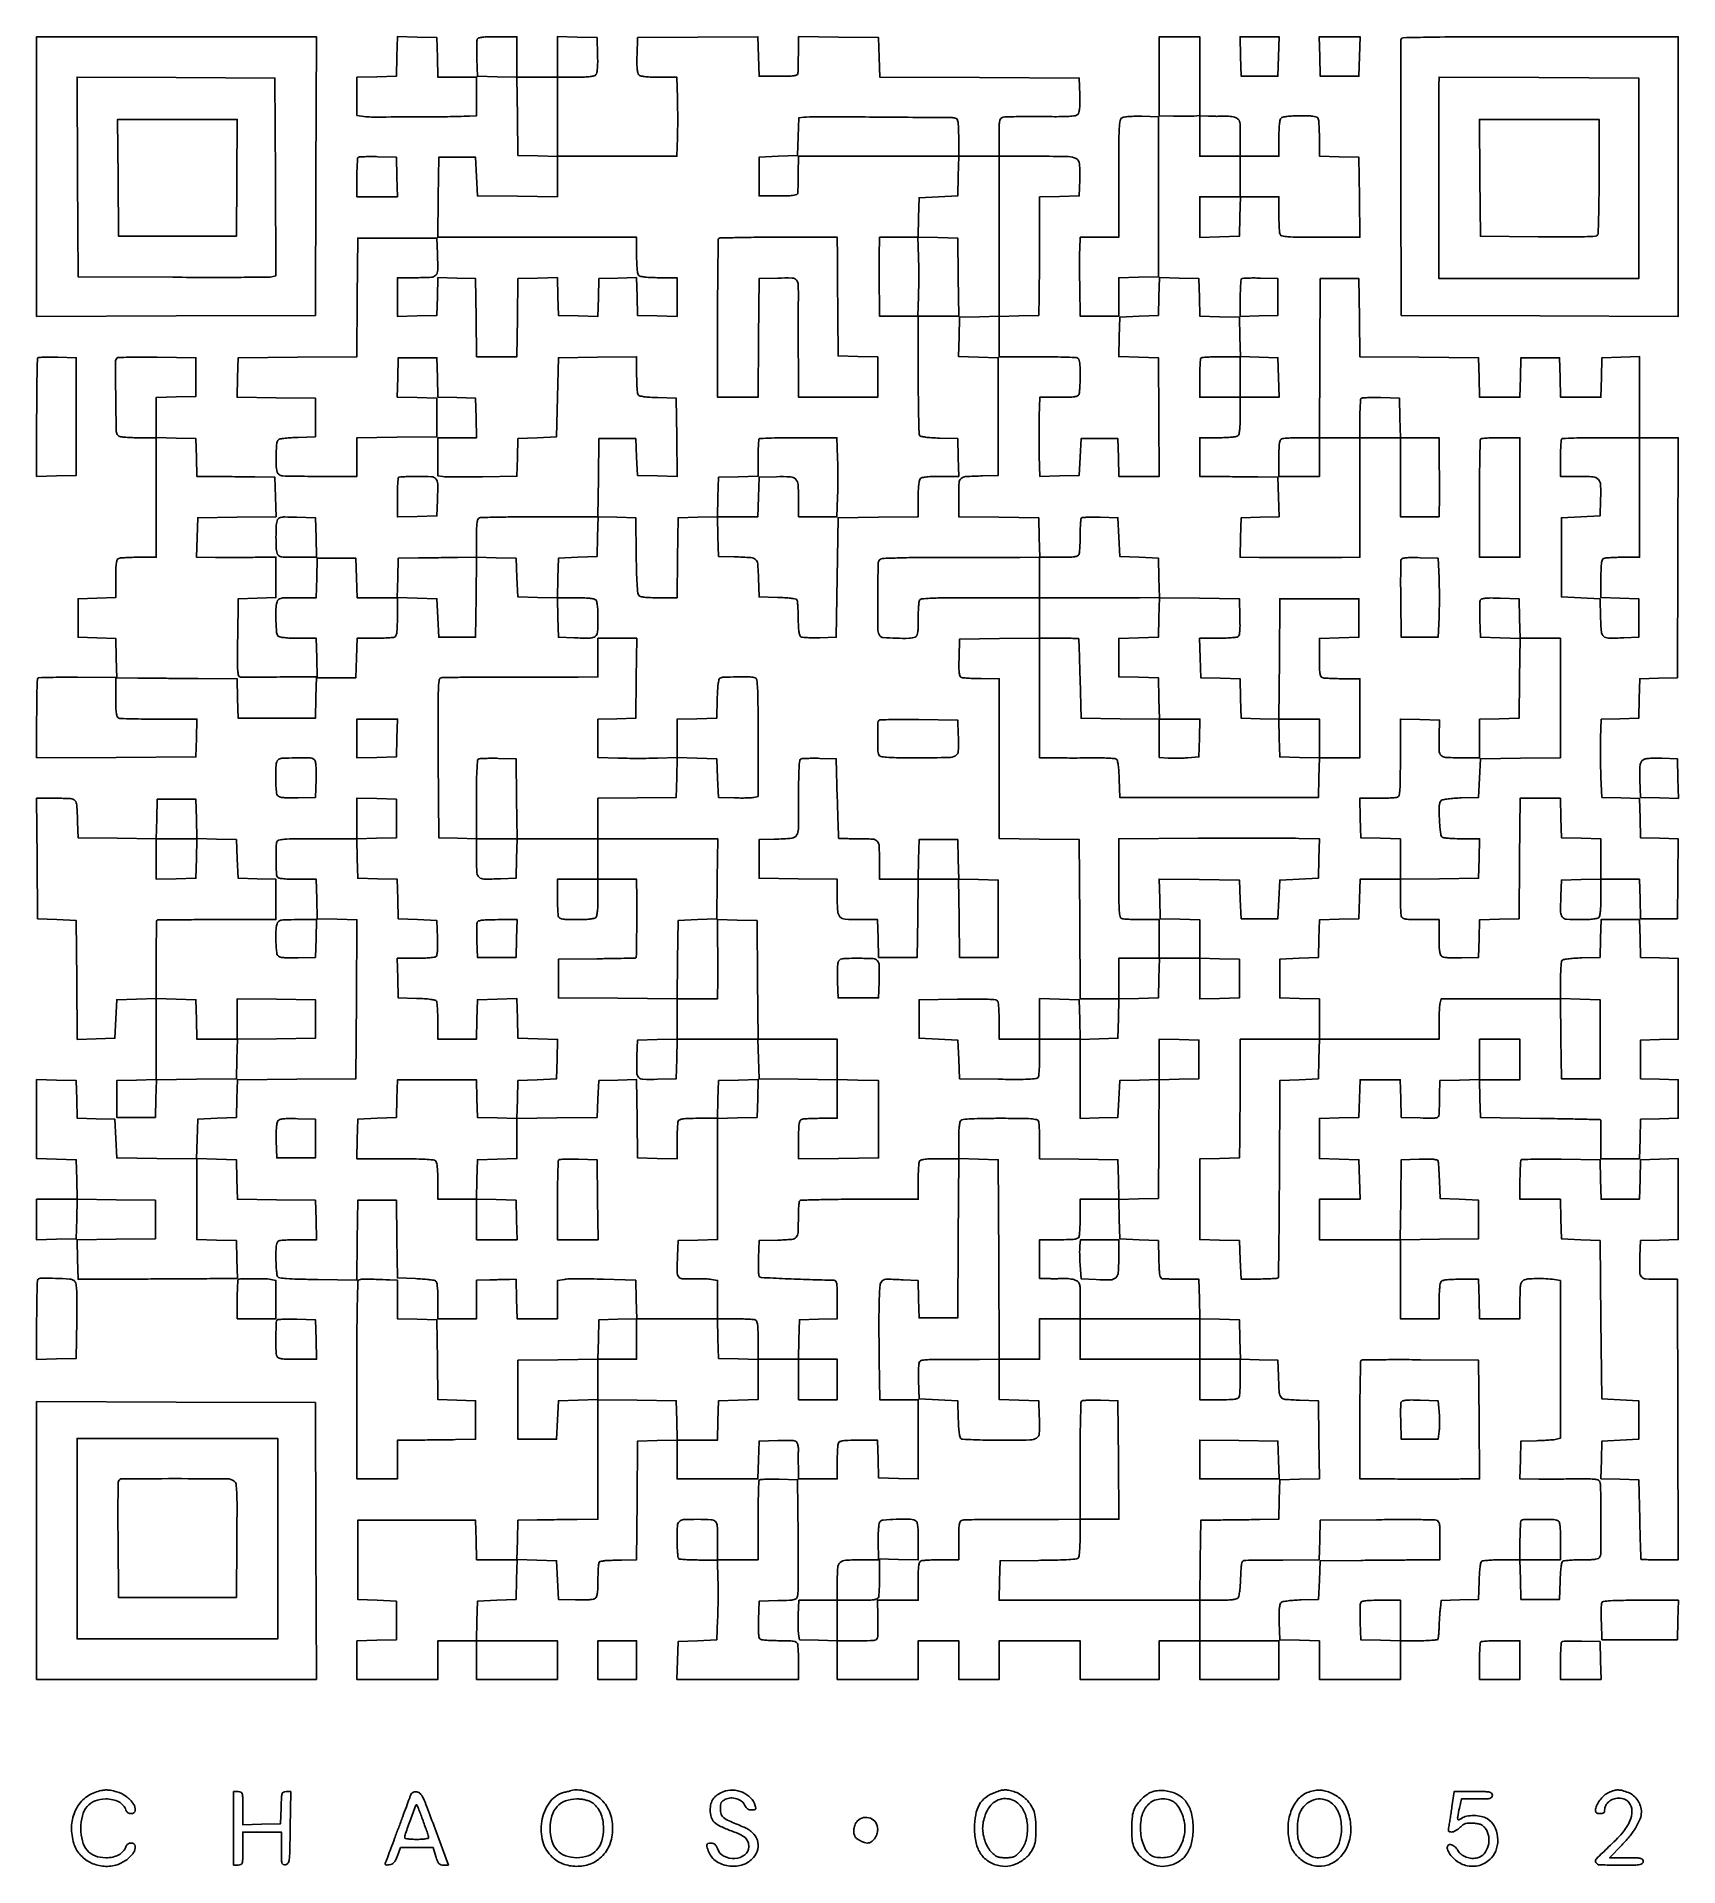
# Model space of a CAD drawing. Extents: x 179 to 1071, y 112 to 1107.
import ezdxf

# ---------------------------------------------------------------- set-up
doc = ezdxf.new("R2010")
doc.units = 0

msp = doc.modelspace()

# ---------------------------------------------------------------- linework, layer by layer
for points in [[(418.428774, 1105.674983, 0.081654), (418.239658, 1104.758353, 0.005045), (418.154817, 1101.970602, 0.007376), (418.136178, 1098.631743, 0.005394), (418.210159, 1094.924983), (418.5, 1085.5), (429.23021, 1085.216369), (439.96042, 1084.932738), (440.23021, 1063.716369), (440.5, 1042.5), (451.25, 1042.216168), (462, 1041.932337), (462, 1030.946666), (462, 1019.960995), (440.25, 1020.230498), (418.5, 1020.5), (418, 1031), (417.5, 1041.5), (407.5, 1041.5), (397.5, 1041.5), (397.230498, 1019.75), (396.960995, 998), (450.980498, 998), (505, 998), (505, 988.2, 0.008695), (505.074295, 983.928253, 0.018472), (505.311224, 980.630442, 0.019349), (505.671932, 978.200304, 0.150969), (506.2, 977.2, 0.150969), (507.200304, 976.671932, 0.019349), (509.630442, 976.311224, 0.018472), (512.928253, 976.074295, 0.008695), (517.2, 976), (527, 976), (527, 965.466168), (527, 954.932337), (516.25, 955.216168), (505.5, 955.5), (505.214635, 965.784593), (504.92927, 976.069185), (494.714635, 975.784593), (484.5, 975.5), (484.214647, 965.216527), (483.929295, 954.933054), (473.214647, 955.216527), (462.5, 955.5), (462.214647, 965.783473), (461.929295, 976.066946), (451.214647, 975.783473), (440.5, 975.5), (440.230112, 954.25), (439.960225, 933), (429, 933), (418.039775, 933), (417.769888, 954.25), (417.5, 975.5), (407.285365, 975.784593), (397.07073, 976.069185), (396.785365, 965.784593), (396.5, 955.5), (385.75, 955.216168), (375, 954.932337), (375, 965.466168), (375, 976), (385.480948, 976, 0.01319), (393.50249, 976.211645, 0.203196), (395.933469, 977.397028, 0.179688), (396.928151, 980.034911, 0.009927), (396.795054, 989), (396.5, 997.5), (375, 997.5), (353.5, 997.5), (353.236165, 965.263835), (352.97233, 933.02767), (320.736165, 932.763835), (288.5, 932.5), (288.216371, 921.769986), (287.932742, 911.039971), (309.216371, 910.769986), (330.5, 910.5), (330.5, 900), (330.5, 889.5), (321.054124, 889.209882, 0.009679), (317.346001, 889.024093, 0.013265), (314.020329, 888.704018, 0.009997), (311.288784, 888.312199, 0.133347), (310.373712, 887.89519, 0.20101), (309.51104, 886.243559, 0.010957), (309.13582, 880.266421, 0.01745), (309.100481, 874.259667, 0.054104), (309.653743, 870.25, 0.213201), (310.687475, 868.932612, 0.0961), (312.835432, 868.282876, 0.024195), (317.383932, 868.038171, 0.001342), (331.608408, 868), (353, 868), (353, 878.480498), (353, 888.960995), (374.75, 889.230498), (396.5, 889.5), (396.5, 900), (396.5, 910.5), (385.716515, 910.784171), (374.93303, 911.068343), (375.216515, 921.784171), (375.5, 932.5), (386, 932.5), (396.5, 932.5), (396.783481, 921.784613), (397.066961, 911.069227), (407.283481, 910.784613), (417.5, 910.5), (417.783832, 899.75), (418.067663, 889), (407.533832, 889), (397, 889), (397, 878.613499), (397, 868.226999), (399.75, 867.863499, 0.030213), (401.60506, 867.731545, 0.001824), (407.189861, 867.692686, 0.002724), (413.846303, 867.706922, 0.002009), (421.215486, 867.792453), (439.930971, 868.084906), (440.215486, 878.292453), (440.5, 888.5), (451, 889), (461.5, 889.5), (462, 911), (462.5, 932.5), (483.75, 932.769888), (505, 933.039775), (505.015313, 923.269888, 0.007295), (505.07721, 919.439142, 0.010156), (505.252233, 916.014116, 0.006942), (505.49508, 913.172452, 0.117279), (505.800347, 912.288805, 0.199883), (506.589, 911.737468, 0.01918), (508.944063, 911.315749, 0.019108), (512.199826, 910.987032, 0.00836), (516.535034, 910.788805), (526.5, 910.5), (526.769987, 889.215966), (527.039973, 867.931931), (516.269987, 868.215966), (505.5, 868.5), (505, 878.5), (504.5, 888.5), (494.5, 888.5), (484.5, 888.5), (484.230112, 867.25), (483.960225, 846), (452.5619, 846, 0.001806), (440.413246, 845.956125, 0.002795), (429.922183, 845.821697, 0.000866), (420.831057, 845.638633, 0.086349), (419.581787, 845.393011, 0.205218), (418.76761, 844.601595, 0.063068), (418.30265, 842.913621, 0.030363), (418.059586, 839.960143, 0.005351), (418, 834.393011), (418, 824), (407.75, 823.902492, 0.000362), (403.032594, 823.8542, 0.000201), (397.279688, 823.788832, 0.0002), (391.45558, 823.717978, 0.000324), (386.5, 823.652492), (375.5, 823.5), (375.216168, 812.75), (374.932337, 802), (364, 802), (353.067663, 802), (352.783832, 812.75), (352.5, 823.5), (342, 823.5), (331.5, 823.5), (331.216168, 812.75), (330.932337, 802), (320.5828, 802, 0.003808), (314.078006, 801.950457, 0.04688), (311.614743, 801.681084, 0.145131), (310.364818, 801.013005, 0.133242), (309.630286, 799.75, 0.05739), (309.039417, 795.764518, 0.015809), (309.033618, 789.416487, 0.010157), (309.359131, 783.041418, 0.180438), (310.2, 781.2, 0.150842), (311.199046, 780.67228, 0.01939), (313.623182, 780.311437, 0.018512), (316.911233, 780.074372, 0.008739), (321.166168, 780), (330.932337, 780), (331.216168, 769.25), (331.5, 758.5), (342, 758.5), (352.5, 758.5), (352.783832, 769.25), (353.067663, 780), (362.452044, 780, 0.005972), (366.161644, 780.044307, 0.007852), (369.544413, 780.178303, 0.005942), (372.36267, 780.367915, 0.07196), (373.418213, 780.606989, 0.205485), (374.232706, 781.399526, 0.062919), (374.697521, 783.091792, 0.03028), (374.940479, 786.053621, 0.005326), (375, 791.640821), (375, 802.067663), (385.75, 801.783832), (396.5, 801.5), (397, 791), (397.5, 780.5), (407.5, 780.5), (417.5, 780.5), (417.769596, 802.283633), (418.039192, 824.067266), (428.769596, 823.783633), (439.5, 823.5), (440, 813), (440.5, 802.5), (451.216508, 802.216508), (461.933016, 801.933016), (462.216508, 791.216508), (462.5, 780.5), (471, 780.204946, 0.009402), (479.871573, 780.063929, 0.166071), (482.545784, 780.986037, 0.213688), (483.762067, 783.27423, 0.016882), (484, 790.319052, 0.009407), (483.92447, 794.333093, 0.019094), (483.685351, 797.481118, 0.019972), (483.322517, 799.819523, 0.148968), (482.8, 800.8, 0.151095), (481.798441, 801.328414, 0.019308), (479.362299, 801.688986, 0.018432), (476.054729, 801.925781, 0.008652), (471.766168, 802), (461.932337, 802), (462.216168, 812.75), (462.5, 823.5), (473, 824), (483.5, 824.5), (483.784183, 835.284606), (484.068365, 846.069211), (494.284183, 845.784606), (504.5, 845.5), (504.771257, 825.07685, 0.003809), (504.954977, 816.28686, 0.008626), (505.259303, 809.641918, 0.005658), (505.637707, 804.560667, 0.152945), (506.143702, 803.32685, 0.16113), (507.139769, 802.704365, 0.029649), (509.301203, 802.311575, 0.022456), (512.479051, 802.070931, 0.00767), (517.102942, 802), (526.960995, 802), (527.230498, 823.75), (527.5, 845.5), (538.215829, 845.783485), (548.931657, 846.06697), (549.215829, 835.283485), (549.5, 824.5), (558, 824.24922, -0.008001), (567.14566, 823.832838, -0.165236), (569.65727, 822.803333, -0.196929), (570.809521, 820.50884, -0.012174), (571.215131, 812.7397), (571.5, 802.5), (581.464966, 802.211195, -0.009352), (585.401832, 802.023357, -0.015015), (588.747492, 801.699808, -0.010294), (591.429994, 801.302552, -0.215656), (592.08582, 800.861141, -0.114423), (592.349444, 800.080606, -0.006075), (592.575631, 797.448186, -0.009286), (592.749832, 794.283536, -0.006609), (592.832227, 790.732836, 0.008666), (592.945344, 786.592457, 0.023432), (593.213896, 783.665652, 0.02924), (593.614717, 781.65551, 0.186943), (594.211373, 780.828354, 0.121333), (595.127098, 780.509786, 0.009178), (597.765216, 780.311691, 0.012227), (600.958779, 780.209012, 0.008991), (604.5, 780.245463), (613.5, 780.5), (614, 813), (614.5, 845.5), (636.25, 845.769502), (658, 846.039005), (658, 855.819502, -0.00872), (658.07434, 860.081558, -0.018495), (658.311347, 863.373743, -0.019373), (658.672132, 865.800421, -0.150896), (659.2, 866.8, -0.151099), (660.201601, 867.328426, -0.019307), (662.637948, 867.688993, -0.018431), (665.94585, 867.925784, -0.008651), (670.234983, 868), (680.069966, 868), (679.784983, 878.25), (679.5, 888.5), (669.535034, 888.788805, -0.00836), (665.199826, 888.987032, -0.019108), (661.944063, 889.315749, -0.01918), (659.589, 889.737468, -0.199883), (658.800347, 890.288805, -0.135448), (658.487779, 891.310601, -0.000948), (658.252233, 900.470774, -0.003568), (658.076749, 910.992264, -0.002265), (658.015313, 923.25), (658, 955), (669.019888, 955), (680.039775, 955), (679.769888, 976.25), (679.5, 997.5), (668.716515, 997.784171), (657.93303, 998.068343), (658.216515, 1008.784171), (658.5, 1019.5), (669, 1020), (679.5, 1020.5), (679.783832, 1031.25), (680.067663, 1042), (691.033832, 1042), (702, 1042), (702, 998.533832), (702, 955.067663), (691.25, 954.783832), (680.5, 954.5), (680.216515, 943.784171), (679.93303, 933.068343), (690.716515, 932.784171), (701.5, 932.5), (701.5, 900.5), (701.5, 868.5), (693, 868.24922, 0.007917), (683.757562, 867.829986, 0.170041), (681.276951, 866.786976, 0.199966), (680.185286, 864.475254, 0.011615), (680, 856.50045), (680, 846.039005), (701.75, 845.769502), (723.5, 845.5), (723.783832, 834.75), (724.067663, 824), (713.283832, 823.952903, -0.000693), (707.194172, 823.934747, -0.000137), (696.282009, 823.920329, -0.000145), (683.571965, 823.910709, -0.000135), (670.548538, 823.908149, 0.002278), (656.763786, 823.846348, 0.005491), (646.565466, 823.642125, 0.002415), (638.59801, 823.356495, 0.164475), (637.353739, 822.878614, 0.219526), (636.226101, 820.519433, 0.002414), (636.064829, 802.297969, 0.002847), (636.094974, 784.264986, 0.173036), (637.186416, 781.275383, 0.204828), (638.948574, 780.371369, 0.0088), (646.059274, 779.998856, 0.013317), (653.008471, 779.942506, 0.087191), (656.418213, 780.606989, 0.191652), (657.216173, 781.343123, 0.070258), (657.687898, 782.832752, 0.03479), (657.936805, 785.394852, 0.006824), (658, 790.025201, -0.006352), (658.044336, 793.515192, -0.008233), (658.178303, 796.712778, -0.006434), (658.368294, 799.376466, -0.070701), (658.606989, 800.418213, -0.279562), (659.804405, 801.345967, -0.016522), (664.57718, 801.733108, -0.010731), (672.91322, 801.953519, -0.001243), (691.606989, 802), (724, 802), (724, 791.019502), (724, 780.039005), (702.25, 779.769502), (680.5, 779.5), (680.211769, 769.582645, 0.006827), (680.138177, 764.804805, 0.023663), (680.278982, 761.717063, 0.033714), (680.604266, 759.705135, 0.19692), (681.211769, 758.847958, 0.115445), (682.139851, 758.524351, 0.007585), (684.985645, 758.266219, 0.010675), (688.421391, 758.080714, 0.007755), (692.25, 758.015313), (702, 758), (702, 714.519502), (702, 671.039005), (723.75, 670.769502), (745.5, 670.5), (745.760623, 627.25), (746.021245, 584), (756.544454, 584), (767.067663, 584), (766.783832, 573.25), (766.5, 562.5), (756.284183, 562.215394), (746.068365, 561.930789), (745.784183, 572.715394), (745.5, 583.5), (734.75, 583.783832), (724, 584.067663), (724, 573.033832), (724, 562), (713, 562), (702, 562), (701.984687, 571.75, 0.007655), (701.920078, 575.577369, 0.010563), (701.73694, 579.009244, 0.007444), (701.482259, 581.852781, 0.115844), (701.162796, 582.77083, 0.230932), (700.095412, 583.427241, 0.012869), (696.091209, 583.714887, 0.012029), (689.928451, 583.849994, 0.002701), (679.428109, 583.77083), (658.5, 583.5), (658.5, 573), (658.5, 562.5), (669, 562), (679.5, 561.5), (680, 551), (680.5, 540.5), (701.428109, 540.22917, 0.002701), (711.928451, 540.150006, 0.012029), (718.091209, 540.285113, 0.012869), (722.095412, 540.572759, 0.230932), (723.162796, 541.22917, 0.115844), (723.482259, 542.147219, 0.007444), (723.73694, 544.990756, 0.010563), (723.920078, 548.422631, 0.007655), (723.984687, 552.25), (724, 562), (735, 562), (746, 562), (746, 540.465017), (746, 518.930034), (756.25, 519.215017), (766.5, 519.5), (767, 529.5), (767.5, 539.5), (778.263898, 539.783973), (789.027796, 540.067945), (788.763898, 507.783973), (788.5, 475.5), (777.784171, 475.216515), (767.068343, 474.93303), (766.784171, 485.716515), (766.5, 496.5), (745.25, 496.769888), (724, 497.039775), (724, 506.4381, 0.005963), (723.955694, 510.153043, 0.007843), (723.821697, 513.540317, 0.005931), (723.632094, 516.362347, 0.071989), (723.393011, 517.418213, 0.255133), (722.358607, 518.29797, 0.03233), (719.354935, 518.722902, 0.01678), (713.997733, 518.949887, 0.002197), (702.593011, 519, 0.003289), (693.106122, 518.937595, 0.01072), (686.827164, 518.720287, 0.009688), (682.45245, 518.389768, 0.17439), (681.2, 517.8, 0.150969), (680.671932, 516.799696, 0.019349), (680.311224, 514.369558, 0.018472), (680.074295, 511.071747, 0.008695), (680, 506.8), (680, 497), (669.606989, 497, 0.005351), (664.039857, 496.940414, 0.030363), (661.086379, 496.69735, 0.063068), (659.398405, 496.23239, 0.205218), (658.606989, 495.418213, 0.07203), (658.367894, 494.361889, 0.005915), (658.178303, 491.534475, 0.007831), (658.044305, 488.140776, 0.005951), (658, 484.418213), (658, 475), (626.059017, 475, 0.002375), (612.881197, 474.937409, 0.005014), (602.661783, 474.737818, 0.001386), (594.260559, 474.466117, 0.250586), (593.523529, 474.03807, 0.114568), (593.287138, 473.33751, 0.006655), (593.096337, 471.070962, 0.00982), (592.956918, 468.3415, 0.007049), (592.904095, 465.28807, -0.010015), (592.708179, 456.855637, -0.17412), (591.684735, 454.351908, -0.192162), (589.336973, 453.19375, -0.012655), (581.650095, 452.78388), (571.5, 452.5), (571.210352, 443.089648, 0.008055), (571.156654, 439.426942, 0.011889), (571.237748, 436.213125, 0.007219), (571.406881, 433.550798, 0.179583), (571.710352, 432.894746, 0.185337), (572.752469, 432.434798, 0.000748), (585.681974, 431.81845, 0.004015), (599.08223, 431.307527, 0.004237), (612.25, 431.022982, -0.239241), (613.1784, 430.536355, -0.113742), (613.707645, 429.255554, -0.037196), (613.949572, 426.60367, -0.004155), (614, 420.534983), (614, 410.069966), (603.75, 409.784983), (593.5, 409.5), (593.216168, 398.75), (592.932337, 388), (581.966168, 388), (571, 388), (571, 398.393011, 0.005351), (570.940414, 403.960143, 0.030363), (570.69735, 406.913621, 0.063068), (570.23239, 408.601595, 0.205218), (569.418213, 409.393011, 0.07203), (568.361889, 409.632106, 0.005915), (565.534475, 409.821697, 0.007831), (562.140776, 409.955695, 0.005951), (558.418213, 410), (549, 410), (549, 420.454687), (549, 430.909374), (545.75, 431.438054, 0.026027), (544.023953, 431.62732, 0.007294), (541.312056, 431.742883, 0.007336), (538.236869, 431.783875, 0.00766), (535.205937, 431.733367, -0.02408), (529.734629, 431.821837, -0.23639), (527.800497, 432.951386, -0.146258), (527.045025, 435.506288, -0.007936), (527.204946, 444), (527.5, 452.5), (538.25, 452.783832), (549, 453.067663), (549, 486), (549, 518.932337), (559.75, 519.216168), (570.5, 519.5), (570.785361, 529.78419), (571.070721, 540.068381), (560.285361, 539.78419), (549.5, 539.5), (549.215017, 529.25), (548.930034, 519), (538.572006, 519, 0.005378), (533.025624, 518.940347, 0.030449), (530.080782, 518.697172, 0.063222), (528.397244, 518.232062, 0.204941), (527.606989, 517.418213, 0.0721), (527.367872, 516.361111, 0.005887), (527.178303, 513.524537, 0.007809), (527.044304, 510.119908, 0.00593), (527, 506.384381), (527, 496.932337), (516.25, 497.216168), (505.5, 497.5), (505.230011, 518.784762), (504.960022, 540.069525), (494.730011, 539.784762), (484.5, 539.5), (484, 529.5), (483.5, 519.5), (461.714801, 519.2304), (439.929601, 518.960799), (440.214801, 529.2304), (440.5, 539.5), (451, 540), (461.5, 540.5), (461.783485, 551.215829), (462.06697, 561.931657), (451.283485, 562.215829), (440.5, 562.5), (440.215829, 573.283485), (439.931657, 584.06697), (429.215829, 583.783485), (418.5, 583.5), (418.216168, 572.75), (417.932337, 562), (407.466168, 562), (397, 562), (396.984687, 571.75, 0.007309), (396.922789, 575.573123, 0.010173), (396.747767, 578.991726, 0.006962), (396.504905, 581.827893, 0.117226), (396.199653, 582.711195, 0.199883), (395.411, 583.262532, 0.01918), (393.055937, 583.684251, 0.019108), (389.800174, 584.012968, 0.00836), (385.464966, 584.211195), (375.5, 584.5), (375.216168, 595.25), (374.932337, 606), (384.716168, 606.015313, 0.007737), (388.557851, 606.08078, 0.010655), (392.004857, 606.266491, 0.00756), (394.860144, 606.524893, 0.115506), (395.789728, 606.848883, 0.193917), (396.393714, 607.690708, 0.035484), (396.721172, 609.617554, 0.024729), (396.862613, 612.565119, 0.007315), (396.789728, 617.08357), (396.5, 626.5), (386, 627), (375.5, 627.5), (375.216508, 638.216508), (374.933016, 648.933016), (364.216508, 649.216508), (353.5, 649.5), (353.216515, 660.215829), (352.93303, 670.931657), (363.716515, 671.215829), (374.5, 671.5), (374.5, 682), (374.5, 692.5), (363.75, 692.783832), (353, 693.067663), (353, 682.033832), (353, 671), (331.606989, 671, 0.001918), (319.137981, 670.952164, 0.017035), (313.649258, 670.722937, 0.036978), (310.663595, 670.272527, 0.250218), (309.571759, 669.326404, 0.088636), (309.122527, 666.985463, 0.005396), (309.108249, 659.829191, 0.00562), (309.251167, 652.69703, 0.083054), (309.739574, 650.25, 0.250222), (310.422186, 649.654087, 0.028118), (312.52002, 649.291615, 0.022035), (315.715414, 649.064969, 0.006687), (320.573157, 649), (330.932337, 649), (331.216168, 638.25), (331.5, 627.5), (342.260597, 627.216061), (353.021194, 626.932122), (352.760597, 583.716061), (352.5, 540.5), (320.284831, 540.236193), (288.069661, 539.972386), (287.784831, 529.736193), (287.5, 519.5), (277, 519), (266.5, 518.5), (266.215971, 507.730592), (265.931943, 496.961185), (244.215971, 497.230592), (222.5, 497.5), (222, 508), (221.5, 518.5), (211.284601, 518.784601), (201.069202, 519.069202), (200.784601, 529.284601), (200.5, 539.5), (189.75, 539.783832), (179, 540.067663), (179, 518.567663), (179, 497.067663), (189.75, 496.783832), (200.5, 496.5), (200.783832, 485.75), (201.067663, 475), (190.033832, 475), (179, 475), (179, 463.966168), (179, 452.932337), (189.75, 453.216168), (200.5, 453.5), (200.784032, 464.269789), (201.068065, 475.039577), (222.284032, 474.769789), (243.5, 474.5), (243.5, 464), (243.5, 453.5), (222.216371, 453.230014), (200.932742, 452.960029), (201.216371, 442.230014), (201.5, 431.5), (233, 431.619058, 0.000245), (245.92406, 431.67425, 0.000254), (258.708714, 431.741607, 0.000244), (269.783891, 431.810989, 0.001089), (276.284983, 431.869058), (288.069966, 432), (287.784983, 442.25), (287.5, 452.5), (276.75, 452.783832), (266, 453.067663), (266, 475.067663), (266, 497.067663), (276.75, 496.783832), (287.5, 496.5), (287.783631, 485.76979), (288.067262, 475.03958), (309.283631, 474.76979), (330.5, 474.5), (330.783832, 463.75), (331.067663, 453), (321.615619, 453, 0.00593), (317.880092, 452.955696, 0.007809), (314.475463, 452.821697, 0.005887), (311.638889, 452.632128, 0.0721), (310.581787, 452.393011, 0.190061), (309.785864, 451.663266, 0.071459), (309.315682, 450.197627, 0.035402), (309.070745, 447.679954, 0.006995), (309.015313, 443.143011, 0.009673), (309.087431, 439.728196, 0.012712), (309.292662, 436.617681, 0.010225), (309.580804, 434.050107, 0.108416), (309.937977, 433.066116, 0.216927), (311.126704, 432.288356, 0.018616), (314.82829, 431.861109, 0.013612), (320.844003, 431.557279, 0.002534), (331.903273, 431.356288), (352.961219, 431.080345), (353.23061, 452.790172), (353.5, 474.5), (364, 474.5), (374.5, 474.5), (374.769551, 453.365522), (375.039103, 432.231044), (384.769551, 431.835524, -0.006929), (388.587919, 431.627281, -0.009555), (392.008868, 431.327351, -0.00662), (394.846901, 430.985715, -0.106468), (395.75, 430.660985, -0.200997), (396.331606, 429.840721, -0.026002), (396.698973, 427.67557, -0.021483), (396.931155, 424.505891, -0.00754), (397, 419.940983), (397, 410), (407.5, 410), (418, 410), (418, 420.5), (418, 431), (425.25, 431.182616, -0.000251), (428.282399, 431.257473, -0.000232), (431.398438, 431.331383, -0.000231), (434.175464, 431.394681, -0.000769), (436, 431.432616), (439.5, 431.5), (439.783832, 420.75), (440.067663, 410), (451.033832, 410), (462, 410), (462, 420.412102), (462, 430.824204), (465.798137, 431.465895, -0.037003), (468.170676, 431.688129, -0.004123), (473.607056, 431.748907, -0.004998), (480.087521, 431.70314, -0.004032), (487.048137, 431.528242), (504.5, 430.948898), (504.783473, 420.509802), (505.066946, 410.070705), (494.783473, 409.785353), (484.5, 409.5), (484.216365, 398.769409), (483.93273, 388.038817), (462.216365, 387.769409), (440.5, 387.5), (440.5, 366), (440.5, 344.5), (451, 344.5), (461.5, 344.5), (462, 355), (462.5, 365.5), (473.25, 365.783832), (484, 366.067663), (484, 333.533832), (484, 301), (472.75, 300.925726, 0.000756), (467.680609, 300.884593, 0.000467), (461.720312, 300.821651, 0.000468), (455.83123, 300.748444, 0.000842), (451, 300.675726), (440.5, 300.5), (440.216168, 289.75), (439.932337, 279), (429, 279), (418.067663, 279), (417.783832, 289.75), (417.5, 300.5), (385.5, 300.5), (353.5, 300.5), (353.5, 279), (353.5, 257.5), (364, 257), (374.5, 256.5), (374.5, 246), (374.5, 235.5), (363.75, 235.216168), (353, 234.932337), (353, 224.466168), (353, 214), (375, 214), (397, 214), (397, 224.5), (397, 235), (407.5, 235), (418, 235), (418, 224.5), (418, 214), (440, 214), (462, 214), (462, 224.5), (462, 235), (439.966168, 235), (417.932337, 235), (418.216168, 245.75), (418.5, 256.5), (429, 257), (439.5, 257.5), (439.784686, 268.334198), (440.069372, 279.168395), (450.784686, 278.834198), (461.5, 278.5), (462, 268), (462.5, 257.5), (471.850715, 257.211141, 0.009044), (475.957683, 257.15859, 0.018924), (479.150171, 257.296386, 0.020746), (481.513859, 257.587315, 0.132968), (482.600715, 258.083586, 0.151559), (483.265688, 259.104681, 0.036119), (483.681736, 261.113655, 0.025065), (483.9285, 264.120571, 0.007941), (484, 268.622445, -0.007031), (484.062523, 273.068568, -0.025706), (484.286399, 275.877848, -0.037987), (484.652471, 277.62218, -0.308235), (485.25, 278.11535, 0.009119), (485.801517, 278.176405, 0.006205), (486.426562, 278.265064, 0.006254), (487.02778, 278.365684, 0.012489), (487.5, 278.463035, -0.04467), (488.200358, 278.56102, -0.002025), (490.625618, 278.671865, -0.003374), (493.508206, 278.772433, -0.002409), (496.736147, 278.847686), (504.972294, 279), (505.236147, 311.25), (505.5, 343.5), (516.25, 343.783832), (527, 344.067663), (527, 333.533832), (527, 323), (548.965017, 323), (570.930034, 323), (571.215017, 333.25), (571.5, 343.5), (581.722245, 343.784677, -0.003488), (588.334543, 343.922669, -0.050684), (590.662172, 343.718733, -0.165802), (591.830539, 343.053969, -0.120322), (592.534088, 341.720206, -0.014931), (592.746531, 340.752221, -0.015552), (592.897539, 339.786309, -0.015411), (592.976104, 338.945432, -0.063258), (592.943422, 338.435529, 0.043569), (592.876339, 337.788254, 0.002158), (592.850897, 335.645124, 0.003471), (592.849335, 333.095394, 0.002501), (592.881579, 330.25), (593, 323), (603.5, 323), (614, 323), (614, 331.918213, -0.006277), (614.044331, 335.449196, -0.008159), (614.178303, 338.68135, -0.006338), (614.368222, 341.373807, -0.070946), (614.606989, 342.418213, -0.204941), (615.397244, 343.232062, -0.063222), (617.080782, 343.697172, -0.030449), (620.025624, 343.940347, -0.005378), (625.572006, 344), (635.930034, 344), (636.215017, 333.75), (636.5, 323.5), (647.25, 323.216168), (658, 322.932337), (658, 344.466168), (658, 366), (647.56992, 366), (637.13984, 366), (636.81992, 387.75, -0.001889), (636.720363, 396.857852, -0.001729), (636.685706, 406.238002, -0.001728), (636.712662, 414.612139, -0.005663), (636.81227, 420.145327, -0.012188), (637.248322, 428.257475, -0.199889), (638.460453, 430.628106, -0.182464), (641.045584, 431.550148, -0.009869), (649.859204, 431.214292), (657.932828, 430.746918), (658.216414, 420.623459), (658.5, 410.5), (669, 410.5), (679.5, 410.5), (679.760648, 453.783724), (680.021296, 497.067447), (690.760648, 496.783724), (701.5, 496.5), (701.758612, 442.25), (702.017225, 388), (691.258612, 387.93983, -0.000971), (686.413526, 387.92214, -0.000602), (680.722842, 387.919258, -0.000603), (675.10418, 387.929952, -0.001088), (670.5, 387.954293, 0.007949), (666.575575, 387.921194, 0.010999), (663.059082, 387.758164, 0.007766), (660.14769, 387.513451, 0.121161), (659.211769, 387.181818, 0.193052), (658.605124, 386.30958, 0.033427), (658.279649, 384.285813, 0.023561), (658.138626, 381.18984, 0.006865), (658.211769, 376.417355), (658.5, 366.5), (669, 366), (679.5, 365.5), (679.788805, 355.535034, 0.00836), (679.987032, 351.199826, 0.019108), (680.315749, 347.944063, 0.01918), (680.737468, 345.589, 0.199883), (681.288805, 344.800347, 0.130979), (682.272109, 344.490086, 0.002143), (688.087052, 344.252233, 0.005412), (694.889847, 344.07688, 0.003547), (702.730948, 344.015313, 0.003851), (718.726348, 344.126401, 0.135259), (722.282707, 345.162662, 0.252085), (723.813811, 347.809114, 0.01633), (723.795054, 357), (723.5, 365.5), (712.75, 365.783832), (702, 366.067663), (702, 377.033832), (702, 388), (713, 388), (724, 388), (724, 399), (724, 410), (735, 410), (746, 410), (746, 399), (746, 388), (778.5, 388), (811, 388), (811, 377), (811, 366), (821.393011, 366, 0.005351), (826.960143, 366.059586, 0.030363), (829.913621, 366.30265, 0.063068), (831.601595, 366.76761, 0.205218), (832.393011, 367.581787, 0.072102), (832.632129, 368.638915, 0.005887), (832.821697, 371.475801, 0.007809), (832.955696, 374.880803, 0.005929), (833, 378.616771), (833, 388.069966), (843.25, 387.784983), (853.5, 387.5), (853.75078, 379, 0.008001), (854.167162, 369.85434, 0.165236), (855.196667, 367.34273, 0.196929), (857.49116, 366.190479, 0.012174), (865.2603, 365.784869), (875.5, 365.5), (875.769789, 344.284032), (876.039577, 323.068065), (865.269789, 322.784032), (854.5, 322.5), (854.216168, 311.75), (853.932337, 301), (843.716168, 300.878498, -0.000018), (839.011865, 300.822715, -0.00001), (833.269749, 300.754941, -0.00001), (827.453221, 300.686515, -0.000016), (822.5, 300.628498), (811.5, 300.5), (811.230498, 278.75), (810.960995, 257), (756.446666, 257), (701.932337, 257), (702.216168, 267.75), (702.5, 278.5), (723.409228, 278.698619, 0.002817), (733.806455, 278.855962, 0.012035), (740.00521, 279.13407, 0.012627), (744.063125, 279.517286, 0.225229), (745.143915, 280.198619, 0.115145), (745.470651, 281.13425, 0.007691), (745.731394, 283.981782, 0.01076), (745.918688, 287.420453, 0.007831), (745.984687, 291.25), (746, 301), (756.513853, 301), (767.027706, 301), (766.763853, 333.25), (766.5, 365.5), (757.089648, 365.789648, 0.008843), (753.421126, 365.837648, 0.012887), (750.188809, 365.739434, 0.008382), (747.52338, 365.544749, 0.175706), (746.811969, 365.211969, 0.191208), (746.459694, 364.395977, 0.000953), (746.206803, 355.295676, 0.004103), (746.02268, 344.876488, 0.002564), (745.969777, 332.672322), (745.99491, 301), (734.247455, 300.952807, -0.000793), (728.391246, 300.938568, -0.000297), (720.181521, 300.936504, -0.000294), (711.240174, 300.944838, -0.000358), (702.859852, 300.963577, 0.002953), (695.217266, 300.940993, 0.004369), (688.516103, 300.823046, 0.00204), (682.820449, 300.64975, 0.083169), (681.609852, 300.403781, 0.20132), (680.777538, 299.606767, 0.066235), (680.303584, 297.942615, 0.031036), (680.059176, 295.009165, 0.005268), (680, 289.393011), (680, 279), (670.581787, 279, 0.005951), (666.859224, 278.955695, 0.007831), (663.465525, 278.821697, 0.005915), (660.638111, 278.632106, 0.07203), (659.581787, 278.393011, 0.205218), (658.76761, 277.601595, 0.063068), (658.30265, 275.913621, 0.030363), (658.059586, 272.960143, 0.005351), (658, 267.393011), (658, 257), (646.939812, 257), (635.879624, 257), (636.005865, 248.25, -0.001027), (636.04936, 244.734939, -0.001212), (636.07562, 241.409375, -0.001058), (636.085045, 238.601305, -0.007648), (636.066053, 237.25, -0.15749), (635.614629, 235.980962, -0.180944), (634.529323, 235.302638, -0.047129), (632.101853, 235.043371, -0.003053), (625, 235), (614, 235), (614, 246), (614, 257), (624.893011, 257, 0.005003), (630.756842, 257.058671, 0.029178), (633.833669, 257.300233, 0.06089), (635.585285, 257.763049, 0.209079), (636.393011, 258.581787, 0.07203), (636.632106, 259.638111, 0.005915), (636.821697, 262.465525, 0.007831), (636.955695, 265.859224, 0.005951), (637, 269.581787), (637, 279), (627.434259, 279, 0.013421), (618.652839, 278.764238, 0.170843), (615.649476, 277.522304, 0.194265), (614.28305, 274.740087, 0.018196), (614, 266.964816), (614, 257), (603.579004, 257), (593.158008, 257), (592.823005, 249.25, 0.007765), (592.734797, 246.062893, 0.007918), (592.746507, 242.895313, 0.007738), (592.842825, 240.145131, 0.032318), (593.033015, 238.5), (593.578029, 235.5), (603.789014, 235.215017), (614, 234.930034), (614, 224.465017), (614, 214), (636, 214), (658, 214), (658, 224.5), (658, 235), (669, 235), (680, 235), (680, 224.5), (680, 214), (691, 214), (702, 214), (702, 224.5), (702, 235), (724, 235), (746, 235), (746, 224.5), (746, 214), (767.5, 214), (789, 214), (789, 224.5), (789, 235), (800, 235), (811, 235), (811, 224.5), (811, 214), (832.5, 214), (854, 214), (854, 224.5), (854, 235), (832.5, 235), (811, 235), (811, 246), (811, 257), (820.877555, 257, 0.00775), (825.465038, 257.07111, 0.021862), (828.661716, 257.310401, 0.027915), (830.855494, 257.69658, 0.163434), (831.837437, 258.304124, 0.131421), (832.277004, 259.259099, 0.010763), (832.687053, 261.999888, 0.013854), (833.019842, 265.34104, 0.010217), (833.209882, 269.054124, -0.006165), (833.420797, 273.952188, -0.03235), (833.743407, 276.626743, -0.067579), (834.233403, 278.10698, -0.26245), (835, 278.63465, -0.01907), (836.110313, 278.69176, -0.000368), (841.850999, 278.763631, -0.000888), (848.552126, 278.83069, -0.000595), (856.216168, 278.88465), (875.932337, 279), (876.216168, 289.75), (876.5, 300.5), (907, 300.779881, -0.001543), (918.833446, 300.851959, -0.002337), (929.128125, 300.834787, -0.000876), (937.982137, 300.763127, -0.057195), (939.5, 300.573771, -0.168817), (940.592675, 299.868988, -0.121614), (941.191055, 298.534141, -0.040844), (941.448808, 295.905343, -0.004024), (941.5, 289.544095), (941.5, 279.000412), (931, 278.939798, 0.000371), (925.512826, 278.904048, 0.00011), (917.121875, 278.841297, 0.000111), (907.692912, 278.766623, 0.000119), (898.5, 278.689593), (876.5, 278.5), (876, 268), (875.5, 257.5), (866.054124, 257.209882, 0.010482), (862.338585, 257.01774, 0.01414), (858.989786, 256.678669, 0.01114), (856.244126, 256.259591, 0.130478), (855.269733, 255.808896, 0.159945), (854.639631, 254.805803, 0.036405), (854.293786, 252.801719, 0.02466), (854.145353, 249.762447, 0.007277), (854.215609, 245.099013), (854.5, 235.5), (865.25, 235.216168), (876, 234.932337), (876, 224.466168), (876, 214), (898, 214), (920, 214), (920, 224.5), (920, 235), (929.940983, 235, 0.00746), (933.786464, 235.057378, 0.011518), (937.105837, 235.233054, 0.00599), (939.864695, 235.476159, 0.233445), (940.372299, 235.793375, 0.10677), (940.574085, 236.362294, 0.00702), (940.773561, 238.103455, 0.009921), (940.942349, 240.203897, 0.007236), (941.049745, 242.543375, -0.005029), (941.157143, 245.132315, -0.003738), (941.325846, 247.988754, -0.003778), (941.525526, 250.681363, -0.008533), (941.726907, 252.716215), (942.216955, 256.932429), (952.358477, 257.216215), (962.5, 257.5), (962.788805, 267.464966, -0.00836), (962.987032, 271.800174, -0.019108), (963.315749, 275.055937, -0.01918), (963.737468, 277.411, -0.199883), (964.288805, 278.199653, -0.117134), (965.171517, 278.504879, -0.006997), (967.998336, 278.747767, -0.010202), (971.406013, 278.922787, -0.007334), (975.216168, 278.984687), (984.932337, 279), (985.216168, 268.25), (985.5, 257.5), (996, 257.5), (1006.5, 257.5), (1006.788805, 267.464966, -0.00836), (1006.987032, 271.800174, -0.019108), (1007.315749, 275.055937, -0.01918), (1007.737468, 277.411, -0.199883), (1008.288805, 278.199653, -0.115495), (1009.161051, 278.504423, -0.007626), (1011.829971, 278.747767, -0.010713), (1015.052528, 278.922753, -0.007787), (1018.643011, 278.984687, 0.006483), (1023.463534, 279.055269, 0.033702), (1026.110608, 279.307461, 0.068336), (1027.644645, 279.780017, 0.194682), (1028.393011, 280.581787, 0.091671), (1029.018115, 283.948602, 0.001801), (1028.967817, 301.549783, 0.00127), (1028.805928, 319.538477, 0.139258), (1028.126581, 321.829429, 0.196609), (1027.220955, 322.472579, 0.032607), (1025.067193, 322.829141, 0.022473), (1021.717902, 323.009962, 0.006044), (1016.391893, 322.99349, -0.001772), (1011.475564, 322.936275, -0.001086), (1005.67828, 322.901944, -0.001088), (999.938622, 322.892906, -0.001939), (995.215017, 322.914061), (984.930034, 323), (985.215017, 333.25), (985.5, 343.5), (994, 343.75078, 0.004838), (997.419303, 343.884786, 0.005643), (1000.664062, 344.080136, 0.005034), (1003.402336, 344.303764, 0.033722), (1004.75, 344.519832), (1007, 345.038104), (1007, 387.907761), (1007, 430.777418), (1003.75, 431.305338, 0.026057), (999.130349, 431.810552, 0.018898), (993.955895, 431.909064, 0.01633), (989.270969, 431.66798, 0.102185), (986.982836, 430.990814, 0.131202), (985.914687, 429.991111, 0.095196), (985.326369, 428.464119, 0.039443), (985.058775, 425.772323, 0.00506), (985, 419.964816), (985, 410), (974.033832, 410), (963.067663, 410), (962.783832, 420.75), (962.5, 431.5), (952.712919, 431.5, 0.00665), (947.739107, 431.433843, 0.028066), (944.767521, 431.187479, 0.048144), (942.919948, 430.74503, 0.170654), (941.978232, 430, 0.109035), (941.605034, 428.965489, 0.009918), (941.304487, 426.223437, 0.012476), (941.090353, 422.902151, 0.009445), (941.015313, 419.25), (941, 410), (930.5, 410), (920, 410), (920, 431.480112), (920, 452.960225), (941.25, 453.230112), (962.5, 453.5), (962.5, 464), (962.5, 474.5), (952.024211, 475), (941.548422, 475.5), (941.234256, 485, 0.003898), (941.081674, 488.732732, 0.005349), (940.882353, 492.087261, 0.003526), (940.665482, 494.894518, 0.061889), (940.477454, 495.786422, 0.251949), (939.812061, 496.401073, 0.03865), (937.975787, 496.72554, 0.025261), (935.032189, 496.864347, 0.006482), (930.267408, 496.786422), (920.5, 496.5), (920.230498, 474.75), (919.960995, 453), (897.980498, 453), (876, 453), (876, 464), (876, 475), (887.033832, 475), (898.067663, 475), (897.783832, 485.75), (897.5, 496.5), (886.75, 496.783832), (876, 497.067663), (876, 508), (876, 518.932337), (886.75, 519.216168), (897.5, 519.5), (897.784983, 529.75), (898.069966, 540), (909, 540), (919.930034, 540), (920.215017, 529.75), (920.5, 519.5), (930.75, 519.215017, 0.003155), (937.434745, 519.07137, 0.051642), (939.662885, 519.267991, 0.198448), (940.66068, 519.92602, 0.140946), (941.082025, 521.215017, 0.002497), (941.123437, 522.555314, 0.000398), (941.189297, 525.178786, 0.000441), (941.261699, 528.269595, 0.000386), (941.332025, 531.5), (941.5, 539.5), (952.214647, 539.783473), (962.929295, 540.066946), (963.214647, 529.783473), (963.5, 519.5), (996, 518.965202, -0.000608), (1008.479198, 518.744669, -0.001003), (1019.026562, 518.524285, -0.000063), (1028.514268, 518.305806, -0.17361), (1028.75, 518.215202, -0.21157), (1028.851902, 518.000461, -0.000688), (1028.926563, 514.978841, -0.003603), (1028.981989, 511.540945, -0.002229), (1029, 507.5), (1029, 497), (1039.466168, 497), (1049.932337, 497), (1050.216168, 507.75), (1050.5, 518.5), (1060.75, 518.784983), (1071, 519.069966), (1071, 529.5), (1071, 539.930034), (1060.75, 540.215017), (1050.5, 540.5), (1050.5, 551), (1050.5, 561.5), (1060.75, 561.784983), (1071, 562.069966), (1071, 584), (1071, 605.930034), (1060.75, 606.215017), (1050.5, 606.5), (1050.215017, 616.75), (1049.930034, 627), (1039.5, 627), (1029.069966, 627), (1028.784983, 616.75), (1028.5, 606.5), (1018.535034, 606.211195, 0.00836), (1014.199826, 606.012968, 0.019108), (1010.944063, 605.684251, 0.01918), (1008.589, 605.262532, 0.199883), (1007.800347, 604.711195, 0.117226), (1007.495095, 603.827893, 0.006962), (1007.252233, 600.991726, 0.010173), (1007.077211, 597.573123, 0.007309), (1007.015313, 593.75), (1007, 584), (974.616631, 584), (942.233263, 584), (941.630286, 581.75, 0.044946), (941.394203, 580.391033, 0.006544), (941.200423, 577.590625, 0.007361), (941.063073, 574.265037, 0.006249), (941.013655, 570.75), (941, 562), (908.5, 562), (876, 562), (876, 572.966168), (876, 583.932337), (865.25, 584.216168), (854.5, 584.5), (854.5, 595), (854.5, 605.5), (865, 606), (875.5, 606.5), (875.784613, 616.716519), (876.069227, 626.933039), (886.784613, 627.216519), (897.5, 627.5), (897.783832, 638.25), (898.067663, 649), (909.033832, 649), (920, 649), (920, 639.581787, 0.005951), (920.044305, 635.859224, 0.007831), (920.178303, 632.465525, 0.005915), (920.367894, 629.638111, 0.07203), (920.606989, 628.581787, 0.201158), (921.381554, 627.772413, 0.0653), (923.006334, 627.305311, 0.031643), (925.836306, 627.060597, 0.005748), (931.106989, 627), (941, 627), (941, 617.622445, 0.007941), (941.0715, 613.120571, 0.025065), (941.318264, 610.113655, 0.036119), (941.734312, 608.104681, 0.151559), (942.399285, 607.083586, 0.132968), (943.486141, 606.587315, 0.020746), (945.849829, 606.296386, 0.018924), (949.042317, 606.15859, 0.009044), (953.149285, 606.211141), (962.5, 606.5), (962.784613, 616.716519), (963.069227, 626.933039), (973.784613, 627.216519), (984.5, 627.5), (984.763664, 660.25), (985.027329, 693), (995.979833, 693), (1006.932337, 693), (1007.216168, 682.25), (1007.5, 671.5), (1018.25, 671.216168), (1029, 670.932337), (1029, 660), (1029, 649.067663), (1018.25, 648.783832), (1007.5, 648.5), (1007.204946, 640, 0.009402), (1007.063929, 631.128427, 0.166071), (1007.986037, 628.454216, 0.213688), (1010.27423, 627.237933, 0.016882), (1017.319052, 627, 0.009407), (1021.333093, 627.07553, 0.019094), (1024.481118, 627.314649, 0.019972), (1026.819523, 627.677483, 0.148968), (1027.8, 628.2, 0.150969), (1028.328068, 629.200304, 0.019349), (1028.688776, 631.630442, 0.018472), (1028.925705, 634.928253, 0.008695), (1029, 639.2), (1029, 649), (1039.466168, 649), (1049.932337, 649), (1050.216168, 638.25), (1050.5, 627.5), (1060.5, 627.5), (1070.5, 627.5), (1070.769404, 649.214803), (1071.038809, 670.929605), (1060.769404, 671.214803), (1050.5, 671.5), (1050.216519, 682.215387), (1049.933039, 692.930773), (1039.716519, 693.215387), (1029.5, 693.5), (1029, 704.385003, -0.00576), (1028.830876, 709.301933, -0.00352), (1028.739013, 715.107184, -0.003528), (1028.729074, 720.859818, -0.006256), (1028.813661, 725.600723), (1029.127322, 735.931439), (1039.313661, 736.21572), (1049.5, 736.5), (1049.783481, 747.215387), (1050.066961, 757.930773), (1060.283481, 758.215387), (1070.5, 758.5), (1070.757242, 823.75), (1071.014483, 889), (1060.507242, 889), (1050, 889), (1050, 911.034983), (1050, 933.069966), (1039.75, 932.784983), (1029.5, 932.5), (1029.216168, 921.75), (1028.932337, 911), (1018, 911), (1007.067663, 911), (1006.783832, 921.75), (1006.5, 932.5), (996, 932.5), (985.5, 932.5), (985.216168, 921.75), (984.932337, 911), (974, 911), (963.067663, 911), (962.783832, 921.75), (962.5, 932.5), (930.269847, 932.763827), (898.039695, 933.027654), (897.769847, 954.263827), (897.5, 975.5), (887, 975.5), (876.5, 975.5), (876.239377, 932.25), (875.978755, 889), (866.571165, 889, 0.005957), (862.852672, 888.955694, 0.007837), (859.462404, 888.821697, 0.005923), (856.637867, 888.632099, 0.072008), (855.581787, 888.393011, 0.201158), (854.772413, 887.618446, 0.0653), (854.305311, 885.993666, 0.031643), (854.060597, 883.163694, 0.005748), (854, 877.893011), (854, 868), (865, 868), (876, 868), (876, 878.5), (876, 889), (887, 889), (898, 889), (898, 856.5), (898, 824), (888.25, 823.957682, -0.000334), (873.659075, 823.904101, -0.00058), (861.541702, 823.881745, -0.000694), (851.464404, 823.888828, -0.001257), (843.216168, 823.926805), (832.932337, 824), (833.216168, 834.75), (833.5, 845.5), (843.783473, 845.785353), (854.066946, 846.070705), (853.783473, 856.785353), (853.5, 867.5), (842.5, 867.652492, 0.000324), (837.54442, 867.717978, 0.0002), (831.720313, 867.788832, 0.000201), (825.967406, 867.8542, 0.000362), (821.25, 867.902492), (811, 868), (811, 878.5), (811, 889), (820.8, 889, 0.008695), (825.071747, 889.074295, 0.018472), (828.369558, 889.311224, 0.019349), (830.799696, 889.671932, 0.150969), (831.8, 890.2, 0.150969), (832.328068, 891.200304, 0.019349), (832.688776, 893.630442, 0.018472), (832.925705, 896.928253, 0.008695), (833, 901.2), (833, 911), (843.533832, 911), (854.067663, 911), (853.783832, 921.75), (853.5, 932.5), (843.283481, 932.784613), (833.066961, 933.069227), (832.783481, 943.784613), (832.5, 954.5), (821.784613, 954.783481), (811.069227, 955.066961), (810.784613, 965.283481), (810.5, 975.5), (799.785353, 975.783473), (789.070705, 976.066946), (788.785353, 965.783473), (788.5, 955.5), (778, 955), (767.5, 954.5), (767.216515, 943.784171), (766.93303, 933.068343), (777.716515, 932.784171), (788.5, 932.5), (788.763853, 900.25), (789.027706, 868), (778.048836, 868), (767.069966, 868), (766.784983, 878.25), (766.5, 888.5), (756.5, 888.5), (746.5, 888.5), (746, 878.5), (745.5, 868.5), (734.812989, 868.216807), (724.125978, 867.933614), (723.812989, 879.216807, -0.004045), (723.71349, 884.281583, -0.00255), (723.675316, 890.1965, -0.00256), (723.697217, 896.013345, -0.0047), (723.783832, 900.75), (724.067663, 911), (734.426843, 911, 0.005377), (739.973908, 911.059651, 0.030446), (742.919034, 911.302822, 0.063217), (744.602718, 911.767927, 0.20495), (745.393011, 912.581787, 0.070701), (745.631706, 913.623534, 0.006434), (745.821697, 916.287222, 0.008233), (745.955664, 919.484808, 0.006352), (746, 922.974799, 0.006824), (745.936805, 927.605148, 0.03479), (745.687898, 930.167248, 0.070258), (745.216173, 931.656877, 0.191652), (744.418213, 932.393011, 0.083055), (743.220565, 932.636631, 0.001841), (737.303225, 932.821697, 0.004125), (730.357109, 932.956005, 0.002771), (722.418213, 933), (702, 933), (702, 943.966168), (702, 954.932337), (712.75, 955.216168), (723.5, 955.5), (723.703106, 966, 0.002225), (723.784589, 971.471862, 0.00067), (723.860325, 979.794749, 0.000671), (723.920247, 989.131925, 0.000729), (723.953106, 998.216168), (724, 1019.932337), (734.75, 1020.216168), (745.5, 1020.5), (745.788833, 1029.243181, 0.024894), (745.645336, 1037.807297, 0.253904), (743.811752, 1040.707167, 0.123466), (739.591054, 1041.847959, 0.004572), (722.964816, 1042), (702, 1042), (702, 1052.391592, -0.003678), (702.048293, 1058.956689, -0.047361), (702.315767, 1061.392701, -0.152694), (702.985668, 1062.598631, -0.138101), (704.25, 1063.266887, -0.047107), (705.822311, 1063.452668, -0.002153), (711.237209, 1063.556451, -0.003573), (717.673062, 1063.606086, -0.002552), (724.87667, 1063.573393, 0.003058), (734.433931, 1063.539695, 0.014903), (739.843997, 1063.715009, 0.022216), (743.220901, 1064.076431, 0.159931), (744.662773, 1064.80563, 0.129992), (745.327589, 1065.948493, 0.04059), (745.699795, 1067.913561, 0.026478), (745.856156, 1070.854605, 0.007864), (745.786103, 1075.357531), (745.5, 1084.5), (691.283745, 1084.758596), (637.067489, 1085.017192), (636.783745, 1095.758596), (636.5, 1106.5), (614.75, 1106.769502), (593, 1107.039005), (592.88465, 1097.769502, -0.001156), (592.830648, 1094.109758, -0.001536), (592.763631, 1090.782291, -0.001084), (592.692823, 1087.992656, -0.015497), (592.63465, 1087, -0.275213), (592.07762, 1086.230626, -0.066821), (590.503494, 1085.78892, -0.030039), (587.600724, 1085.556017, -0.005001), (582, 1085.5), (571.5, 1085.5), (571.21603, 1096.263621), (570.93206, 1107.027242), (538.21603, 1106.763621), (505.5, 1106.5), (505.211141, 1097.149285, 0.009044), (505.15859, 1093.042317, 0.018924), (505.296386, 1089.849829, 0.020746), (505.587315, 1087.486141, 0.132968), (506.083586, 1086.399285, 0.153777), (507.121999, 1085.729425, 0.035252), (509.194366, 1085.31522, 0.024289), (512.318545, 1085.070322, 0.007415), (517.060061, 1085), (526.875232, 1085), (527.187616, 1073.75, -0.004056), (527.286888, 1068.698016, -0.002552), (527.324862, 1062.79375, -0.002561), (527.302819, 1056.984411, -0.004692), (527.216168, 1052.25), (526.932337, 1042), (494.466168, 1042), (462, 1042), (462, 1063.5), (462, 1085), (471.877555, 1085, 0.007345), (476.653266, 1085.070162, 0.024181), (479.794146, 1085.314808, 0.035127), (481.875583, 1085.728754, 0.154085), (482.916414, 1086.399285, 0.132968), (483.412685, 1087.486141, 0.020746), (483.703614, 1089.849829, 0.018924), (483.84141, 1093.042317, 0.009044), (483.788859, 1097.149285), (483.5, 1106.5), (472.75, 1106.783832), (462, 1107.067663), (462, 1096.033832), (462, 1085), (451, 1085), (440, 1085), (440, 1096), (440, 1107), (429.468615, 1107, 0.00619), (424.342601, 1106.936534, 0.023677), (421.157558, 1106.706476, 0.034741), (419.150647, 1106.322788, 0.241018)], [(374.784171, 1096.283485), (374.5, 1085.5), (363.75, 1085.216168), (353, 1084.932337), (353, 1074.554066), (353, 1064.175796), (356.75, 1063.642839, 0.035454), (360.979954, 1063.344994, 0.000738), (382.101358, 1063.38844, 0.001819), (402.157352, 1063.532237, 0.007564), (414.25, 1063.845929), (418, 1064), (418, 1074.5), (418, 1085), (407.533832, 1085), (397.067663, 1085), (396.783832, 1095.75), (396.5, 1106.5), (385.784171, 1106.783485), (375.068343, 1107.06697)], [(789, 1085.5), (789, 1064), (796.75, 1063.820304, 0.003416), (799.955469, 1063.76789, 0.003363), (803.178125, 1063.758894, 0.003306), (806.002165, 1063.788681, 0.012836), (807.75, 1063.863587), (811, 1064.086564), (811, 1053.043282), (811, 1042), (822, 1042), (833, 1042), (833, 1031), (833, 1020), (822, 1020), (811, 1020), (811, 1008.966168), (811, 997.932337), (821.75, 998.216168), (832.5, 998.5), (832.783832, 1009.25), (833.067663, 1020), (843.533832, 1020), (854, 1020), (854, 1010.581787, 0.005951), (854.044305, 1006.859224, 0.007831), (854.178303, 1003.465525, 0.005915), (854.367894, 1000.638111, 0.07203), (854.606989, 999.581787, 0.258752), (855.662869, 998.696053, 0.029979), (858.838399, 998.275555, 0.015887), (864.493684, 998.049558, 0.002042), (876.626491, 998), (898.039005, 998), (897.769502, 1019.75), (897.5, 1041.5), (886.75, 1041.783832), (876, 1042.067663), (876, 1051.452044, 0.005972), (875.955693, 1055.161644, 0.007852), (875.821697, 1058.544413, 0.005942), (875.632085, 1061.36267, 0.07196), (875.393011, 1062.418213, 0.195123), (874.642994, 1063.220382, 0.068495), (873.105917, 1063.690477, 0.033615), (870.449162, 1063.937794, 0.006405), (865.593011, 1064, 0.009539), (861.62258, 1063.924249, 0.019202), (858.499944, 1063.684733, 0.020076), (856.177004, 1063.321527, 0.148618), (855.2, 1062.8, 0.150969), (854.671932, 1061.799696, 0.019349), (854.311224, 1059.369558, 0.018472), (854.074295, 1056.071747, 0.008695), (854, 1051.8), (854, 1042), (843.5, 1042), (833, 1042), (833, 1052.024751, 0.003882), (832.949456, 1058.534255, 0.053875), (832.660954, 1060.864619, 0.154006), (831.91392, 1062.121005, 0.091613), (830.412936, 1063.033102, 0.040557), (829.161271, 1063.396076, 0.019468), (827.509835, 1063.6664, 0.019158), (825.75469, 1063.815964, 0.025924), (824.162936, 1063.807787, -0.009484), (822.422557, 1063.74161, -0.004511), (820.180675, 1063.719156, -0.00447), (817.836091, 1063.737789, -0.006328), (815.75, 1063.799436), (811, 1064), (811, 1085.5), (811, 1107), (800, 1107), (789, 1107)], [(920.460009, 1105.75, 0.090591), (920.266358, 1104.709509, 0.000109), (920.198937, 1082.982812, 0.000984), (920.176611, 1058.652573, 0.000605), (920.241394, 1030), (920.5, 955.5), (995.75, 955.243674), (1071, 954.987348), (1071, 1030.993674), (1071, 1107), (995.968615, 1107, 0.000668), (957.448289, 1106.948566, 0.003471), (936.19131, 1106.744245, 0.001205), (921.475143, 1106.465155, 0.305157)], [(308.758677, 1030.77123), (309.017354, 977.04246), (306.758677, 976.494347, -0.057902), (304.987826, 976.276519, -0.000418), (290.035361, 976.188577, -0.001589), (272.903102, 976.156579, -0.001017), (253, 976.223117), (201.5, 976.5), (201.241383, 1030.758691), (200.982767, 1085.017383), (254.741383, 1084.758691), (308.5, 1084.5)], [(1049.5, 1030), (1049.5, 975.5), (995.211905, 975.5), (940.92381, 975.5), (940.942857, 1025.75, -0.000032), (940.951538, 1045.331386, -0.000047), (940.961905, 1062.563467, -0.000022), (940.972765, 1077.239555, -0.00086), (940.980952, 1080.508612), (941, 1085.017225), (995.25, 1084.758612), (1049.5, 1084.5)], [(678.623247, 1062.591079, -0.230867), (679.300822, 1061.864635, -0.041818), (679.702522, 1060.009422, -0.026032), (679.93655, 1056.999433, -0.006386), (680, 1052.031385), (680, 1042), (636.5, 1042), (593, 1042), (592.847686, 1032.75, -0.000742), (592.782125, 1029.097728, -0.000986), (592.711031, 1025.776562, -0.000695), (592.642052, 1022.991784, -0.009938), (592.596366, 1022, -0.279912), (592.056446, 1021.230382, -0.068249), (590.500094, 1020.788076, -0.030202), (587.608937, 1020.555645, -0.004959), (581.998681, 1020.5), (571.5, 1020.5), (571.5, 1031), (571.5, 1041.5), (582, 1042), (592.5, 1042.5), (592.784286, 1052.686886), (593.068573, 1062.873772), (595.784286, 1063.186886, -0.030056), (601.987702, 1063.52653, -0.000449), (638.351965, 1063.297627, -0.00016), (676.401417, 1063.011751, -0.089884)], [(768.75, 1062.939322, 0.224283), (767.716393, 1061.408461, 0.024908), (767.271821, 1057.099241, 0.012096), (767.044476, 1049.209829, 0.001155), (767, 1029.95031), (767, 998), (756.547717, 998), (746.095435, 998), (745.797717, 991.75, 0.009528), (745.701269, 988.371893, 0.002386), (745.675256, 982.85625, 0.002436), (745.706341, 976.546875, 0.00245), (745.7989, 970.25), (746.0978, 955), (756.5489, 955), (767, 955), (767, 965.466168), (767, 975.932337), (777.75, 976.216168), (788.5, 976.5), (788.5, 1020), (788.5, 1063.5), (779.5, 1063.739012, 0.011099), (775.925599, 1063.754574, 0.014103), (772.629687, 1063.602695, 0.0121), (769.903866, 1063.333461, 0.10362)], [(963.235953, 1030.25), (963.5, 998.5), (994.93202, 998.235498, 0.001697), (1010.901959, 998.155315, 0.00816), (1019.995146, 998.288929, 0.006635), (1026.009704, 998.555446, 0.241447), (1027.166708, 999.235498, 0.134731), (1027.492293, 1000.296498, 0.001088), (1027.738089, 1009.161365, 0.003824), (1027.920853, 1019.372002, 0.002438), (1027.984687, 1031.25), (1028, 1062), (995.485953, 1062), (962.971906, 1062)], [(353.699448, 1041.366114, 0.177451), (353.419778, 1040.762931, 0.004898), (353.205463, 1037.836713, 0.009512), (353.050668, 1034.343898, 0.006317), (353, 1030.333333), (353, 1020), (364.033832, 1020), (375.067663, 1020), (374.783832, 1030.75), (374.5, 1041.5), (364.449448, 1041.782781, 0.006672), (360.547259, 1041.840477, 0.010046), (357.145783, 1041.777033, 0.005301), (354.300668, 1041.636532, 0.183378)], [(614.070665, 987.75, 0.000166), (614.109579, 982.365361, 0.000048), (614.173251, 974.048437, 0.000048), (614.246823, 964.674575, 0.000052), (614.320665, 955.5), (614.5, 933.5), (625.25, 933.216168), (636, 932.932337), (636, 921.966168), (636, 911), (614.5, 911), (593, 911), (592.872412, 931.75, -0.00075), (592.83208, 940.427591, -0.000692), (592.816369, 949.34187, -0.000691), (592.824339, 957.284404, -0.002303), (592.860795, 962.498921, 0.007859), (592.821271, 972.092932, 0.171688), (591.84661, 974.683146, 0.214746), (589.528079, 975.796761, 0.013159), (581.671783, 975.78412), (571.5, 975.5), (571.236147, 943.25), (570.972294, 911), (559.986147, 911), (549, 911), (549, 953.833333, -0.001457), (549.048, 970.303359, -0.002374), (549.195833, 984.280208, -0.000321), (549.393998, 996.69021, -0.194599), (549.666667, 997.333333, -0.192996), (550.302543, 997.605252, -0.00057), (559.488542, 997.804167, -0.003167), (569.914556, 997.951968, -0.00196), (582.166667, 998), (614, 998)], [(658.185662, 987.25, -0.004782), (658.281931, 982.356229, -0.002807), (658.308236, 976.5, -0.002807), (658.268781, 970.643775, -0.004781), (658.161524, 965.75), (657.823048, 955), (647.411524, 955), (637, 955), (636.936926, 961.75, 0.000495), (636.906816, 964.663738, 0.000382), (636.868431, 967.839062, 0.000387), (636.828031, 970.803875, 0.000929), (636.792325, 973, -0.004406), (636.770043, 975.395062, -0.001192), (636.777224, 979.189062, -0.001206), (636.806031, 983.495706, -0.001251), (636.8554, 987.75), (637, 998), (647.435662, 998), (657.871323, 998)], [(833.700461, 975.367127, 0.176293), (833.420705, 974.767292, 0.005304), (833.20576, 971.973609, 0.009923), (833.050759, 968.630702, 0.006622), (833, 964.79835), (833, 954.930034), (843.25, 955.215017), (853.5, 955.5), (853.5, 965.5), (853.5, 975.5), (843.950461, 975.783794, 0.007041), (840.240283, 975.841782, 0.010544), (837.000338, 975.778463, 0.005798), (834.297812, 975.637197, 0.182377)], [(179.699448, 932.366114, 0.19269), (179.414302, 931.700394, 0.000624), (179.205463, 922.51115, 0.003314), (179.0504, 912.066836, 0.002054), (179, 899.799502), (179, 867.932337), (189.75, 868.216168), (200.5, 868.5), (200.5, 900.5), (200.5, 932.5), (190.449448, 932.782781, 0.006672), (186.547259, 932.840477, 0.010046), (183.145783, 932.777033, 0.005301), (180.300668, 932.636532, 0.183378)], [(222.686013, 932.35268, 0.200421), (221.80232, 930.201623, 0.001597), (221.972512, 911.288174, 0.001635), (222.2646, 892.399751, 0.194048), (223.2, 890.2, 0.150969), (224.200304, 889.671932, 0.019349), (226.630442, 889.311224, 0.018472), (229.928253, 889.074295, 0.008695), (234.2, 889), (244, 889), (244, 856.5), (244, 824), (234.581787, 824, 0.005951), (230.859224, 823.955695, 0.007831), (227.465525, 823.821697, 0.005915), (224.638111, 823.632106, 0.07203), (223.581787, 823.393011, 0.204941), (222.767938, 822.602756, 0.063222), (222.302828, 820.919218, 0.030449), (222.059653, 817.974376, 0.005378), (222, 812.427994), (222, 802.069966), (211.75, 801.784983), (201.5, 801.5), (201.5, 791), (201.5, 780.5), (211.716519, 780.215387), (221.933039, 779.930773), (222.216519, 769.215387), (222.5, 758.5), (234, 758.344864, 0.001091), (239.84945, 758.278725, 0.000371), (248.354124, 758.207433, 0.000368), (257.750175, 758.142558, 0.000424), (266.716168, 758.094864), (287.932337, 758), (288.216168, 747.25), (288.5, 736.5), (309.5, 736.5), (330.5, 736.5), (330.782828, 747.758251), (331.065657, 759.016501), (311.282828, 758.920866, -0.000451), (303.574229, 758.890561, -0.000661), (296.791301, 758.878993, -0.000311), (291.014424, 758.880376, -0.012118), (289.730112, 758.912615, -0.317959), (288.726965, 759.699287, -0.055025), (288.269676, 762.210545, -0.019091), (288.107644, 767.271369, -0.001632), (288.230112, 780.25), (288.5, 801.5), (298.75, 801.784983), (309, 802.069966), (309, 813.109492), (309, 824.149017), (297.75, 823.990942, -0.001627), (292.69568, 823.936372, -0.001021), (286.783812, 823.90385, -0.001024), (280.963644, 823.895634, -0.001872), (276.216168, 823.916434), (265.932337, 824), (266.216168, 834.75), (266.5, 845.5), (287.783629, 845.769986), (309.067258, 846.039971), (308.783629, 856.769986), (308.5, 867.5), (297.5, 867.677892, 0.000677), (292.546856, 867.751286, 0.00042), (286.730589, 867.82471, 0.000421), (280.988838, 867.887535, 0.00076), (276.284983, 867.927892), (266.069966, 868), (265.784983, 878.25), (265.5, 888.5), (254.75, 888.783832), (244, 889.067663), (244, 900), (244, 910.932337), (254.75, 911.216168), (265.5, 911.5), (265.5, 922), (265.5, 932.5), (244.436013, 932.769346, 0.003085), (236.311969, 932.823103, 0.004901), (229.358056, 932.758056, 0.001338), (223.324385, 932.626314, 0.192551)], [(833, 922), (833, 911), (822, 911), (811, 911), (811, 921.333333, -0.006022), (811.048276, 925.341612, -0.009111), (811.195833, 928.827083, -0.004516), (811.399803, 931.754503, -0.178563), (811.666667, 932.333333, -0.178563), (812.245497, 932.600197, -0.004516), (815.172917, 932.804167, -0.009111), (818.658388, 932.951724, -0.006022), (822.666667, 933), (833, 933)], [(919.783832, 899.75), (920.067663, 889), (930.533832, 889), (941, 889), (941.108696, 879, -0.000788), (941.150361, 874.517151, -0.0005), (941.185462, 869.29375, -0.000502), (941.209656, 864.165233, -0.000929), (941.217391, 860, -0.001098), (941.209422, 856.370955, -0.001265), (941.185462, 852.909375, -0.001133), (941.151088, 849.975805, -0.007367), (941.108696, 848.5), (941, 846), (930.5, 846), (920, 846), (920, 867.5), (920, 889), (909, 889), (898, 889), (898, 899.333333, -0.006317), (898.050668, 903.343898, -0.009512), (898.205463, 906.836713, -0.004898), (898.419778, 909.762931, -0.177451), (898.699448, 910.366114, -0.183378), (899.300668, 910.636532, -0.005301), (902.145783, 910.777033, -0.010046), (905.547259, 910.840477, -0.006672), (909.449448, 910.782781), (919.5, 910.5)], [(614.187616, 878.099893, -0.004492), (614.28481, 873.158517, -0.002693), (614.3159, 867.287974, -0.002696), (614.283863, 861.445953, -0.004692), (614.185662, 856.599893), (613.871323, 846), (603.435662, 846), (593, 846), (593, 855.30887, 0.015815), (592.7404, 863.514429, 0.17762), (591.447272, 866.450807, 0.19207), (588.610071, 867.734461, 0.019001), (580.983715, 867.790619), (571.5, 867.5), (571.216168, 856.75), (570.932337, 846), (559.932337, 846), (548.932337, 846), (549.216168, 856.75), (549.5, 867.5), (560.25, 867.783832), (571, 868.067663), (571, 877.867165, -0.006348), (571.048295, 881.670774, -0.009555), (571.195833, 884.983896, -0.00494), (571.400136, 887.758839, -0.177331), (571.666667, 888.333333, -0.189514), (572.287547, 888.603787, -0.001284), (578.238966, 888.804167, -0.00477), (585.093959, 888.951903, -0.003002), (593.104283, 889), (613.875232, 889)], [(985, 856.5), (985, 824), (974, 824), (963, 824), (963, 855.833333, -0.00196), (963.048032, 868.085444, -0.003167), (963.195833, 878.511458, -0.00057), (963.394748, 887.697457, -0.192996), (963.666667, 888.333333, -0.178563), (964.245497, 888.600197, -0.004516), (967.172917, 888.804167, -0.009111), (970.658388, 888.951724, -0.006022), (974.666667, 889), (985, 889)], [(1050, 856.5), (1050, 824), (1041.081787, 824, 0.006277), (1037.550804, 823.955669, 0.008159), (1034.31865, 823.821697, 0.006338), (1031.626193, 823.631778, 0.070946), (1030.581787, 823.393011, 0.204941), (1029.767938, 822.602756, 0.063222), (1029.302828, 820.919218, 0.030449), (1029.059653, 817.974376, 0.005378), (1029, 812.427994), (1029, 802.069966), (1039.25, 801.784983), (1049.5, 801.5), (1049.5, 791), (1049.5, 780.5), (1041.503355, 780.203496, -0.010944), (1033.041159, 780.075074, -0.179106), (1030.432921, 781.060296, -0.195806), (1029.211819, 783.473421, -0.013482), (1028.784869, 791.2603), (1028.5, 801.5), (1018, 802), (1007.5, 802.5), (1007.5, 824), (1007.5, 845.5), (1018, 846), (1028.5, 846.5), (1028.788833, 855.243181, 0.016288), (1028.792504, 863.394003, 0.180768), (1027.576308, 866.354446, 0.189805), (1024.745043, 867.715759, 0.018261), (1016.964816, 868), (1007, 868), (1007, 877.833333, -0.006327), (1007.048294, 881.649913, -0.009526), (1007.195833, 884.973958, -0.004912), (1007.400114, 887.758552, -0.177413), (1007.666667, 888.333333, -0.189545), (1008.287675, 888.603799, -0.001277), (1014.257292, 888.804167, -0.004756), (1021.132422, 888.951903, -0.002993), (1029.166667, 889), (1050, 889)], [(375.666667, 867.333333, 0.178637), (375.399783, 866.754242, 0.004491), (375.195833, 863.817145, 0.009085), (375.048275, 860.320751, 0.006002), (375, 856.299502), (375, 845.932337), (385.75, 846.216168), (396.5, 846.5), (396.795054, 855, 0.009626), (396.932798, 863.916466, 0.172284), (395.978172, 866.572651, 0.209042), (393.626, 867.774609, 0.015066), (386.147615, 868, 0.006339), (382.338339, 867.951706, 0.009542), (379.020445, 867.804167, 0.004928), (376.241287, 867.599873, 0.177367)], [(309.639072, 843.783598, 0.054945), (309.167077, 840.701668, 0.010422), (309.04562, 835.012296, 0.010405), (309.16117, 829.323216, 0.055236), (309.630286, 826.25, 0.133842), (310.367068, 824.986552, 0.144838), (311.622381, 824.318468, 0.046615), (314.098572, 824.049393, 0.003769), (320.650463, 824), (331.067663, 824), (330.783832, 834.75), (330.5, 845.5), (320.375418, 845.783598, 0.003649), (313.903588, 845.917627, 0.049436), (311.551156, 845.716283, 0.157976), (310.35952, 845.069099, 0.125186)], [(767, 835), (767.5, 824.5), (778, 824), (788.5, 823.5), (788.783635, 812.769409), (789.06727, 802.038817), (810.783635, 801.769409), (832.5, 801.5), (832.788231, 791.582645, -0.006827), (832.861823, 786.804805, -0.023663), (832.721018, 783.717063, -0.033714), (832.395734, 781.705135, -0.19692), (831.788231, 780.847958, -0.11554), (830.859509, 780.524324, -0.007548), (828.004417, 780.266219, -0.010646), (824.557744, 780.080711, -0.007729), (820.716168, 780.015313), (810.932337, 780), (811.216168, 769.25), (811.5, 758.5), (822.216508, 758.216508), (832.933016, 757.933016), (833.216508, 747.216508), (833.5, 736.5), (843.736291, 736.215168), (853.972582, 735.930337), (854.236291, 768.715168), (854.5, 801.5), (876, 801.5), (897.5, 801.5), (897.5, 791), (897.5, 780.5), (886.75, 780.216168), (876, 779.932337), (876, 769.573157, 0.005377), (876.059651, 764.026092, 0.030446), (876.302822, 761.080966, 0.063217), (876.767927, 759.397282, 0.20495), (877.581787, 758.606989, 0.07203), (878.638111, 758.367894, 0.005915), (881.465525, 758.178303, 0.007831), (884.859224, 758.044305, 0.005951), (888.581787, 758), (898, 758), (898, 736.5), (898, 715), (887.033832, 715), (876.067663, 715), (875.783832, 704.25), (875.5, 693.5), (821.5, 693.5), (767.5, 693.5), (767.211195, 703.464966, 0.008436), (767.012908, 707.787011, 0.018899), (766.6832, 711.056234, 0.018836), (766.260532, 713.433271, 0.194131), (765.711195, 714.241194, 0.12536), (764.818955, 714.557566, 0.00732), (761.918289, 714.780462, 0.010719), (758.418944, 714.92267, 0.007662), (754.5, 714.937781, -0.001614), (749.930521, 714.90013, -0.000929), (744.426563, 714.882773, -0.000928), (738.898858, 714.885876, -0.001553), (734.25, 714.911553), (724, 715), (724, 747.5), (724, 780), (734.5, 780, -0.002229), (738.53988, 779.981992, -0.003611), (741.974289, 779.926563, -0.000671), (744.994689, 779.851935, -0.221186), (745.199707, 779.75, -0.161135), (745.284872, 779.51991, -0.000127), (745.502398, 773.257812, -0.001379), (745.724348, 766.261248, -0.000841), (745.949707, 758), (746.5, 736.5), (767.782659, 736.259839), (789.065318, 736.019679), (788.782659, 747.259839), (788.5, 758.5), (777.75, 758.783832), (767, 759.067663), (767, 769.5), (767, 779.932337), (777.75, 780.216168), (788.5, 780.5), (788.784387, 791.304774), (789.068775, 802.109547), (778.284387, 801.996342, -0.001683), (772.694692, 801.956483, -0.00052), (764.278851, 801.933556, -0.00052), (754.868041, 801.927507, -0.000572), (745.75, 801.941569), (724, 802), (724, 813), (724, 824), (734.393011, 824, 0.005351), (739.960143, 824.059586, 0.030363), (742.913621, 824.30265, 0.063068), (744.601595, 824.76761, 0.205218), (745.393011, 825.581787, 0.070562), (745.631665, 826.622034, 0.006489), (745.821697, 829.269691, 0.008275), (745.955661, 832.447995, 0.006394), (746, 835.915121, -0.007462), (746.050808, 839.319322, -0.011031), (746.20576, 842.30166, -0.006461), (746.421537, 844.778641, -0.173094), (746.700461, 845.367127, -0.182377), (747.297812, 845.637197, -0.005798), (750.000338, 845.778463, -0.010544), (753.240283, 845.841782, -0.007041), (756.950461, 845.783794), (766.5, 845.5)], [(941, 812.75, -0.007319), (941.155876, 807.856155, -0.004301), (941.20625, 802, -0.004301), (941.155876, 796.143845, -0.007319), (941, 791.25), (940.5, 780.5), (930.5, 780.5), (920.5, 780.5), (920.228584, 800.973, -0.002376), (920.161049, 808.914108, -0.003607), (920.184949, 815.817874, -0.001378), (920.264554, 821.744161, -0.087779), (920.461176, 822.759422, -0.239781), (921.161271, 823.390647, -0.040869), (922.982084, 823.724513, -0.025824), (925.919742, 823.865683, -0.006424), (930.732592, 823.786422), (940.5, 823.5)], [(984.783832, 790.75), (985.067663, 780), (996.033832, 780), (1007, 780), (1007, 747.519502), (1007, 715.039005), (985.25, 714.769502), (963.5, 714.5), (963, 704), (962.5, 693.5), (953.054124, 693.209882, 0.010651), (949.269244, 693.012867, 0.0152), (945.922985, 692.664594, 0.012902), (943.224065, 692.229308, 0.127437), (942.192104, 691.744469, 0.145586), (941.520875, 690.739647, 0.049189), (941.164931, 688.99707, 0.029826), (941.047765, 686.308965, 0.007925), (941.184804, 682.017841, 0.007595), (941.396977, 678.652559, 0.01024), (941.697444, 675.616194, 0.007573), (942.036922, 673.102911, 0.101387), (942.355841, 672.233254, 0.203831), (943.163683, 671.66252, 0.024645), (945.359177, 671.300012, 0.02101), (948.547787, 671.068931, 0.007583), (953.092849, 671), (963.067663, 671), (962.783832, 660.25), (962.5, 649.5), (941.25, 649.230112), (920, 648.960225), (920, 659.946281), (920, 670.932337), (909.25, 671.216168), (898.5, 671.5), (898.216168, 682.25), (897.932337, 693), (907.384381, 693, 0.00593), (911.119908, 693.044304, 0.007809), (914.524537, 693.178303, 0.005887), (917.361111, 693.367872, 0.0721), (918.418213, 693.606989, 0.257356), (919.301606, 694.654493, 0.030886), (919.723852, 697.761411, 0.016231), (919.950229, 703.297997, 0.002101), (920, 715.140821), (920, 736.067663), (930.65039, 735.783832), (941.30078, 735.5), (941.094054, 726.978596, 0.011919), (941.09065, 718.837729, 0.187699), (942.138065, 716.321858, 0.191149), (944.602599, 715.19909, 0.012434), (952.606989, 715), (963, 715), (963, 725.466168), (963, 735.932337), (973.75, 736.216168), (984.5, 736.5), (984.769408, 758.215971), (985.038815, 779.931943), (974.269408, 780.215971), (963.5, 780.5), (963.210159, 789.924983, -0.005535), (963.137174, 793.634259, -0.007531), (963.158783, 796.980936, -0.005233), (963.248144, 799.773814, -0.081166), (963.442274, 800.710164, -0.236652), (964.172333, 801.376284, -0.043922), (966.012272, 801.724596, -0.025951), (969.049899, 801.868732, -0.005823), (974.232115, 801.785181), (984.5, 801.5)], [(484, 769.5), (484, 759), (473.25, 758.847657, -0.002815), (467.216693, 758.796125, -0.000576), (456.551562, 758.777356, -0.000606), (444.156683, 758.784849, -0.000569), (431.5, 758.822264, 0.001664), (419.491596, 758.831473, 0.002552), (409.089083, 758.751726, 0.000859), (400.102868, 758.621512, 0.071164), (398.73943, 758.403865, 0.300746), (397.657466, 757.082542, 0.01689), (397.278896, 751.529582, 0.009319), (397.119251, 741.332272, 0.000763), (397.23943, 714.679258), (397.5, 671.5), (407.75, 671.215017), (418, 670.930034), (418, 660.484069, 0.013279), (418.212318, 652.491055, 0.203503), (419.398538, 650.064186, 0.179309), (422.037274, 649.07159, 0.009911), (431, 649.204946), (439.5, 649.5), (439.783832, 660.25), (440.067663, 671), (462.033832, 671), (484, 671), (484, 660), (484, 649), (473, 649), (462, 649), (462, 639.581787, 0.005951), (462.044305, 635.859224, 0.007831), (462.178303, 632.465525, 0.005915), (462.367894, 629.638111, 0.07203), (462.606989, 628.581787, 0.195123), (463.357006, 627.779618, 0.068495), (464.894083, 627.309523, 0.033615), (467.550838, 627.062206, 0.006405), (472.406989, 627, 0.009539), (476.37742, 627.075751, 0.019202), (479.500056, 627.315267, 0.020076), (481.822996, 627.678473, 0.148618), (482.8, 628.2, 0.150969), (483.328068, 629.200304, 0.019349), (483.688776, 631.630442, 0.018472), (483.925705, 634.928253, 0.008695), (484, 639.2), (484, 649), (494.5, 649), (505, 649), (505.085939, 638.75, -0.003221), (505.105914, 628.463171, -0.002748), (504.997487, 617.616792, -0.00033), (504.823025, 606.81646, -0.194547), (504.582392, 606.249059, -0.192562), (504.335803, 606.143366, -0.000195), (498.259556, 605.997056, -0.001838), (491.451202, 605.860821, -0.001123), (483.414282, 605.747616), (462.5, 605.5), (462.5, 595), (462.5, 584.5), (494.75, 584.236147), (527, 583.972294), (527, 573.019979), (527, 562.067663), (516.25, 561.783832), (505.5, 561.5), (505.204946, 553, 0.009619), (505.065344, 543.971409, 0.179386), (506.048609, 541.349379, 0.210395), (508.4457, 540.214168, 0.013848), (516.277755, 540.215323), (526.5, 540.5), (526.783832, 551.25), (527.067663, 562), (549, 562), (570.932337, 562), (571.216168, 551.25), (571.5, 540.5), (592.75, 540.230112), (614, 539.960225), (614, 529.480112), (614, 519), (605.081787, 519, 0.006277), (601.550804, 518.955669, 0.008159), (598.31865, 518.821697, 0.006338), (595.626193, 518.631778, 0.070946), (594.581787, 518.393011, 0.205372), (593.767428, 517.600948, 0.062982), (593.302552, 515.9105, 0.030315), (593.059548, 512.952209, 0.005337), (593, 507.373509), (593, 496.960995), (614.75, 497.230498), (636.5, 497.5), (636.5, 518.5), (636.5, 539.5), (625.25, 539.782751), (614, 540.065502), (614, 551.032751), (614, 562), (592.513853, 562), (571.027706, 562), (570.763853, 594.25), (570.5, 626.5), (559.695226, 626.784387), (548.890453, 627.068775), (549.003658, 616.284387, -0.001252), (549.04288, 611.377378, -0.000736), (549.066444, 605.510101, -0.000736), (549.072722, 599.646089, -0.001258), (549.058431, 594.75), (549, 584), (537.980112, 584), (526.960225, 584), (527.230112, 605.25), (527.5, 626.5), (538, 627), (548.5, 627.5), (548.769502, 649.25), (549.039005, 671), (516.519502, 671), (484, 671), (484, 681.980112), (484, 692.960225), (505.25, 693.230112), (526.5, 693.5), (526.784171, 704.283485), (527.068343, 715.06697), (537.784171, 714.783485), (548.5, 714.5), (549, 704), (549.5, 693.5), (558, 693.204946, 0.006878), (561.419301, 693.13333, 0.008052), (564.664062, 693.16227, 0.007225), (567.400533, 693.270341, 0.047969), (568.75, 693.473998), (571, 694.038104), (571, 725.912063, 0.001267), (570.953422, 744.29556, 0.010899), (570.732833, 752.504961, 0.016942), (570.344361, 757.200679, 0.278904), (569.418213, 758.393011, 0.086779), (566.67076, 758.930759, 0.007578), (559.53623, 758.966446, 0.005824), (552.257609, 758.807741, 0.133957), (550.287346, 758.198752, 0.202046), (549.730055, 757.394503, 0.018631), (549.31097, 754.952903, 0.018541), (548.98494, 751.554841, 0.007781), (548.787346, 746.964064), (548.5, 736.5), (537.75, 736.216168), (527, 735.932337), (527, 725.530507), (527, 715.128677), (516.400107, 714.814338, -0.004692), (511.554047, 714.716137, -0.002696), (505.712026, 714.6841, -0.002693), (499.841483, 714.71519, -0.004492), (494.900107, 714.812384), (484, 715.124768), (484, 725.527401), (484, 735.930034), (494.25, 736.215017), (504.5, 736.5), (504.769502, 758.25), (505.039005, 780), (494.519502, 780), (484, 780)], [(179.617697, 758.284364, 0.190519), (179.366737, 757.705169, 0.001057), (179.181449, 751.578328, 0.004322), (179.044547, 744.549374, 0.002707), (179, 736.322711), (179, 714.978755), (222.25, 715.239377), (265.5, 715.5), (265.784983, 725.75), (266.069966, 736), (245.616771, 736, -0.002766), (237.664463, 736.043994, -0.004119), (230.707051, 736.178303, -0.001836), (224.779678, 736.36336, -0.083072), (223.581787, 736.606989, -0.207616), (222.764777, 737.408502, -0.061721), (222.301137, 739.135577, -0.029623), (222.059012, 742.164958, -0.005132), (222, 747.914597), (222, 758.615217), (201.117697, 758.758639, 0.002786), (193.068037, 758.769069, 0.004445), (186.188122, 758.678482, 0.00111), (180.196155, 758.532997, 0.192036)], [(636.686013, 735.35268, 0.193679), (636.107385, 733.994624, 0.003987), (636.015649, 726.46519, 0.00678), (636.083227, 719.238376, 0.086086), (636.606989, 716.581787, 0.2572), (637.653567, 715.698652, 0.030988), (640.753028, 715.276214, 0.01627), (646.276688, 715.049795, 0.002108), (658.087937, 715, 0.003577), (674.571269, 715.117937, 0.12775), (678.226398, 716.123365, 0.258417), (679.7981, 718.730748, 0.018442), (679.796504, 727.503355), (679.5, 735.5), (658.436013, 735.769346, 0.003085), (650.311969, 735.823103, 0.004901), (643.358056, 735.758056, 0.001338), (637.324385, 735.626314, 0.192551)], [(789, 725.596513), (789, 715.193027), (793.75, 714.846513, 0.014642), (795.99658, 714.748636, 0.007134), (798.867188, 714.748663, 0.007069), (801.856091, 714.833617, 0.010147), (804.5, 715), (810.5, 715.5), (810.784983, 725.75), (811.069966, 736), (800.034983, 736), (789, 736)], [(310.2, 713.8, 0.186516), (309.092457, 711.297106, 0.01448), (308.951839, 703.838575, 0.013873), (309.234832, 696.365601, 0.20596), (310.399285, 694.083586, 0.132968), (311.486141, 693.587315, 0.020746), (313.849829, 693.296386, 0.018924), (317.042317, 693.15859, 0.009044), (321.149285, 693.211141), (330.5, 693.5), (330.788231, 703.417355, 0.006827), (330.861823, 708.195195, 0.023663), (330.721018, 711.282937, 0.033714), (330.395734, 713.294865, 0.19692), (329.788231, 714.152042, 0.135963), (327.14717, 714.954873, 0.010702), (319.734599, 714.980317, 0.009077), (312.237199, 714.709362, 0.184843)], [(439.769502, 692.75), (440.039005, 671), (429.019502, 671), (418, 671), (418, 692.416667, -0.002696), (418.057059, 703.000019, -0.011534), (418.270683, 709.308635, -0.010813), (418.598688, 713.476262, -0.275452), (419.25, 714.355184, -0.086451), (420.128197, 714.554344, -0.004885), (422.923437, 714.668364, -0.007376), (426.26986, 714.722736, -0.005334), (430, 714.688517), (439.5, 714.5)], [(594.25, 714.35572, 0.274544), (593.600416, 713.48155, 0.011222), (593.271203, 709.412671, 0.011797), (593.057257, 703.249003, 0.002776), (593, 692.935719, -0.003309), (592.890674, 676.414293, -0.129928), (591.917021, 672.918564, -0.242809), (589.361991, 671.30117, -0.014615), (580, 670.75078), (571.5, 670.5), (571.5, 660), (571.5, 649.5), (592.75, 649.230112), (614, 648.960225), (614, 639.914371, 0.014534), (614.243642, 631.53453, 0.174383), (615.493234, 628.606988, 0.189955), (618.274174, 627.275158, 0.017802), (626.000201, 627), (635.930034, 627), (636.215017, 616.75), (636.5, 606.5), (647, 606.5), (657.5, 606.5), (657.769888, 627.75), (658.039775, 649), (669, 649), (679.960225, 649), (680.230112, 627.75), (680.5, 606.5), (691, 606.5), (701.5, 606.5), (701.5, 627.5), (701.5, 648.5), (690.783492, 648.783492), (680.066984, 649.066984), (679.783492, 659.783492), (679.5, 670.5), (669, 670.5), (658.5, 670.5), (658.216168, 659.75), (657.932337, 649), (647.466168, 649), (637, 649), (636.986345, 657.75, 0.009167), (636.803189, 666.955456, 0.171913), (635.74871, 669.605326, 0.202173), (633.318307, 670.787158, 0.013409), (625.383369, 671, -0.002254), (621.388211, 671.018009, -0.003651), (617.991451, 671.073437, -0.000685), (615.005205, 671.148077, -0.221104), (614.800293, 671.25, -0.161135), (614.715128, 671.48009, -0.000127), (614.497602, 677.742188, -0.001379), (614.275652, 684.738752, -0.000841), (614.050293, 693), (613.5, 714.5), (604.5, 714.689053, 0.005646), (600.961486, 714.723415, 0.007732), (597.776562, 714.669121, 0.005296), (595.119548, 714.554529, 0.085748)], [(1051.698976, 713.769153, 0.124763), (1050.777081, 712.654842, 0.076572), (1050.28692, 711.012817, 0.036105), (1050.109284, 708.286528, 0.00588), (1050.209381, 702.983715), (1050.5, 693.5), (1060.78419, 693.214639), (1071.068381, 692.929279), (1070.78419, 703.714639), (1070.5, 714.5), (1061.989595, 714.785438, 0.010006), (1058.068435, 714.838436, 0.02299), (1055.121158, 714.683656, 0.02949), (1052.96852, 714.341998, 0.104125)], [(179.236336, 660.25), (179.5, 627.5), (190, 627), (200.5, 626.5), (200.763899, 594.21517), (201.027798, 561.930341), (211.263899, 562.21517), (221.5, 562.5), (222, 573), (222.5, 583.5), (233.25, 583.783832), (244, 584.067663), (244, 562.067663), (244, 540.067663), (233.25, 539.783832), (222.5, 539.5), (222.5, 529.5), (222.5, 519.5), (233, 519.5), (243.5, 519.5), (243.784769, 529.730595), (244.069538, 539.961189), (265.784769, 540.230595), (287.5, 540.5), (287.783631, 551.23021), (288.067262, 561.96042), (309.283631, 562.23021), (330.5, 562.5), (330.5, 573), (330.5, 583.5), (309.25, 583.769888), (288, 584.039775), (288, 573.019888), (288, 562), (277.033832, 562), (266.067663, 562), (265.783832, 572.75), (265.5, 583.5), (254.75, 583.783832), (244, 584.067663), (243.93983, 594.783832, -0.002172), (243.925436, 606.110657, -0.002792), (244.015599, 616.526206, -0.000393), (244.160593, 626.175211, -0.194806), (244.394728, 626.728062, -0.196395), (244.664587, 626.841376, -0.0001), (254.037854, 626.930338, -0.001321), (264.482796, 626.999798, -0.000802), (276.835221, 627.029492), (309, 627.05521), (309, 637.992622), (309, 648.930034), (298.75, 649.215017), (288.5, 649.5), (288, 660), (287.5, 670.5), (276.783492, 670.783492), (266.066984, 671.066984), (265.783492, 681.783492), (265.5, 692.5), (255, 692.5), (244.5, 692.5), (244.215968, 681.730211), (243.931935, 670.960423), (222.715968, 671.230211), (201.5, 671.5), (201.24922, 680, 0.007933), (200.829621, 689.244133, 0.170386), (199.784699, 691.724207, 0.199677), (197.469223, 692.815248, 0.011543), (189.467284, 693), (178.972671, 693)], [(875.783193, 660.187011), (875.5, 649.5), (865, 649), (854.5, 648.5), (854, 638), (853.5, 627.5), (843.5, 627.5), (833.5, 627.5), (833, 638), (832.5, 648.5), (810.715969, 648.769597), (788.931939, 649.039194), (789.215969, 638.269597), (789.5, 627.5), (800.25, 627.216168), (811, 626.932337), (811, 616.5), (811, 606.067663), (821.75, 605.783832), (832.5, 605.5), (832.5, 595), (832.5, 584.5), (821.75, 584.216168), (811, 583.932337), (811, 594.966168), (811, 606), (800.033832, 606), (789.067663, 606), (788.783832, 595.25), (788.5, 584.5), (777.75, 584.216168), (767, 583.932337), (767, 594.966168), (767, 606), (778, 606), (789, 606), (789, 616.5), (789, 627), (779.581787, 627, -0.005951), (775.859224, 627.044305, -0.007831), (772.465525, 627.178303, -0.005915), (769.638111, 627.367894, -0.07203), (768.581787, 627.606989, -0.258668), (767.696196, 628.662358, -0.030034), (767.275591, 631.833641, -0.015908), (767.049571, 637.481592, -0.002046), (767, 649.596478), (767, 670.978978), (810.25, 671.239489, -0.000803), (827.636239, 671.316297, -0.000944), (844.10975, 671.331534, -0.000827), (858.028584, 671.295108, -0.005865), (864.783193, 671.187011), (876.066386, 670.874022)], [(309.630286, 624.75, 0.055793), (309.001854, 620.602223, 0.020602), (309.015489, 614.679855, 0.014264), (309.432594, 608.898948, 0.196865), (310.399285, 607.083586, 0.132968), (311.486141, 606.587315, 0.020746), (313.849829, 606.296386, 0.018924), (317.042317, 606.15859, 0.009044), (321.149285, 606.211141), (330.5, 606.5), (330.784983, 616.75), (331.069966, 627), (320.651614, 627, 0.003769), (314.098922, 626.950609, 0.046611), (311.622511, 626.68154, 0.144833), (310.367106, 626.013455, 0.133852)], [(418.42719, 625.670857, 0.080952), (418.238236, 624.761419, 0.005495), (418.152581, 622.111648, 0.007759), (418.13413, 618.934715, 0.005737), (418.208575, 615.420857), (418.5, 606.5), (429, 606.5), (439.5, 606.5), (439.784983, 616.75), (440.069966, 627), (429.503598, 627, 0.006144), (424.349261, 626.93666, 0.023717), (421.157972, 626.706485, 0.035039), (419.151615, 626.321714, 0.24071)], [(614.473998, 603.75, 0.047969), (614.270341, 602.400533, 0.007225), (614.16227, 599.664062, 0.008052), (614.13333, 596.419301, 0.006878), (614.204946, 593), (614.5, 584.5), (625.5, 584.5), (636.5, 584.5), (636.753736, 593, 0.009304), (636.855342, 602.043514, 0.178395), (635.878602, 604.634931, 0.204354), (633.499805, 605.796123, 0.012741), (625.5, 606, 0.00371), (618.906912, 605.95108, 0.046649), (616.433677, 605.682753, 0.14709), (615.190212, 605.014088, 0.135743)], [(875.783832, 551.25), (875.5, 540.5), (865, 540), (854.5, 539.5), (854.259838, 486.093171, -0.000819), (854.133987, 465.582254, -0.001349), (853.952336, 448.236711, -0.000104), (853.744153, 432.67616, -0.195384), (853.550272, 432.216939, -0.181212), (853.128012, 432.024882, -0.002645), (850.342816, 431.849066, -0.006855), (847.076831, 431.705136, -0.004423), (843.290434, 431.623768), (833.5, 431.5), (833, 442), (832.5, 452.5), (821.75, 452.783832), (811, 453.067663), (811, 475), (811, 496.932337), (821.75, 497.216168), (832.5, 497.5), (832.703106, 508, 0.002228), (832.78459, 513.473701, 0.000669), (832.860325, 521.804688, 0.000671), (832.920247, 531.152804, 0.000728), (832.953106, 540.25), (833, 562), (854.533832, 562), (876.067663, 562)], [(418.215017, 529.75), (418.5, 519.5), (429.25, 519.216168), (440, 518.932337), (440, 508), (440, 497.067663), (429.25, 496.783832), (418.5, 496.5), (418.216515, 485.784171), (417.93303, 475.068343), (428.716515, 474.784171), (439.5, 474.5), (439.783832, 463.75), (440.067663, 453), (429.033832, 453), (418, 453), (418, 464), (418, 475), (407.5, 475), (397, 475), (397, 484.8, 0.008695), (396.925705, 489.071747, 0.018472), (396.688776, 492.369558, 0.019349), (396.328068, 494.799696, 0.150969), (395.8, 495.8, 0.175197), (394.537589, 496.392044, 0.009311), (390.038418, 496.721201, 0.01044), (383.576319, 496.93795, 0.003163), (373.766168, 497), (352.932337, 497), (353.216168, 507.75), (353.5, 518.5), (364, 519), (374.5, 519.5), (374.784983, 529.75), (375.069966, 540), (396.5, 540), (417.930034, 540)], [(330.5, 508), (330.5, 497.5), (320, 497.5), (309.5, 497.5), (309.211141, 506.850715, -0.008898), (309.156589, 511.019073, -0.019663), (309.296615, 514.197242, -0.02258), (309.596888, 516.521045, -0.1305), (310.112128, 517.635106, -0.149751), (311.166788, 518.32726, -0.044369), (313.081903, 518.705126, -0.027023), (316.065714, 518.860698, -0.006919), (320.900987, 518.784391), (330.5, 518.5)], [(483.769502, 474.75), (484.039005, 453), (473.019502, 453), (462, 453), (462, 474.333333, -0.003067), (462.050466, 482.561556, -0.004867), (462.205463, 489.605463, -0.001337), (462.415787, 495.715674, -0.189293), (462.699448, 496.366114, -0.183378), (463.300668, 496.636532, -0.005301), (466.145783, 496.777033, -0.010046), (469.547259, 496.840477, -0.006672), (473.449448, 496.782781), (483.5, 496.5)], [(985.686013, 496.35268, 0.177907), (985.411589, 495.759435, 0.00474), (985.201516, 492.832766, 0.009348), (985.049688, 489.342961, 0.006196), (985, 485.333333), (985, 475), (995.966168, 475), (1006.932337, 475), (1007.216168, 464.25), (1007.5, 453.5), (1018, 453), (1028.5, 452.5), (1029, 409.5), (1029.5, 366.5), (1039.5, 366), (1049.5, 365.5), (1049.5, 355), (1049.5, 344.5), (1039.5, 344), (1029.5, 343.5), (1029.215407, 333.285365), (1028.930815, 323.07073), (1039.215407, 322.785365), (1049.5, 322.5), (1050.050293, 301, 0.000841), (1050.275652, 292.738752, 0.001379), (1050.497602, 285.742188, 0.000127), (1050.715128, 279.48009, 0.161135), (1050.800293, 279.25, 0.220822), (1051.004844, 279.148119, 0.000736), (1053.880671, 279.073438, 0.003784), (1057.155695, 279.01801, 0.002339), (1061.006247, 279), (1071.012494, 279), (1070.756247, 355.25), (1070.5, 431.5), (1060.704844, 431.5, -0.013476), (1053.2306, 431.701484, -0.207462), (1050.977276, 432.826381, -0.175915), (1050.063646, 435.326274, -0.009205), (1050.204946, 444), (1050.5, 452.5), (1060.75, 452.784983), (1071, 453.069966), (1071, 475.069966), (1071, 497.069966), (1060.75, 496.784983), (1050.5, 496.5), (1050.216168, 485.75), (1049.932337, 475), (1039.5, 475), (1029.067663, 475), (1028.783832, 485.75), (1028.5, 496.5), (1007.436013, 496.769346, 0.003085), (999.311969, 496.823103, 0.004901), (992.358056, 496.758056, 0.001338), (986.324385, 496.626314, 0.192551)], [(767.216168, 464.25), (767.5, 453.5), (778, 453), (788.5, 452.5), (788.784983, 442.25, 0.004846), (789.000178, 436.512346, 0.035506), (789.323928, 433.78524, 0.092186), (789.874219, 432.378981, 0.228691), (790.784983, 431.80251, 0.020939), (791.884699, 431.722336, 0.001894), (794.639964, 431.647608, 0.002456), (797.928025, 431.587049, 0.001917), (801.5, 431.55251), (810.5, 431.5), (810.783492, 420.783492), (811.066984, 410.066984), (821.783492, 409.783492), (832.5, 409.5), (832.783832, 398.75), (833.067663, 388), (822.033832, 388), (811, 388), (811, 399.034389), (811, 410.068778), (789.25, 409.998748, -0.000283), (780.134479, 409.974554, -0.000258), (770.73125, 409.959759, -0.000258), (762.325667, 409.955194, -0.000836), (756.75, 409.964359), (746, 410), (746, 420.024751, 0.00376), (745.950246, 426.641344, 0.056819), (745.655977, 428.917788, 0.161357), (744.877685, 430.153615, 0.081554), (743.268344, 431.088075, 0.037884), (741.969799, 431.47217, 0.019745), (740.305599, 431.761907, 0.019521), (738.564973, 431.925749, 0.028127), (737.018344, 431.923547, -0.008568), (735.334545, 431.855269, -0.003934), (733.138201, 431.821166, -0.003894), (730.825738, 431.821467, -0.005375), (728.75, 431.860223), (724, 432), (724, 442.5), (724, 453), (734.393011, 453, 0.005351), (739.960143, 453.059586, 0.030363), (742.913621, 453.30265, 0.063068), (744.601595, 453.76761, 0.205218), (745.393011, 454.581787, 0.07203), (745.632106, 455.638111, 0.005915), (745.821697, 458.465525, 0.007831), (745.955695, 461.859224, 0.005951), (746, 465.581787), (746, 475), (756.466168, 475), (766.932337, 475)], [(745.855386, 449.75, 0.024446), (745.747243, 448.021353, 0.006711), (745.746772, 445.292503, 0.006766), (745.829727, 442.195785, 0.007014), (745.99598, 439.139371), (746.5, 431.778741), (754.677367, 431.315315, 0.01841), (762.440439, 431.161616, 0.187997), (765.363685, 432.358708, 0.186639), (766.717071, 435.222832, 0.018102), (767, 443.035184), (767, 453), (756.609406, 453), (746.218812, 453)], [(179.666667, 431.333333, 0.189801), (179.3961, 430.711254, 0.001218), (179.195833, 424.585895, 0.004643), (179.048092, 417.538437, 0.002919), (179, 409.299502), (179, 387.932337), (189.75, 388.216168), (200.5, 388.5), (200.754296, 409, 0.002073), (200.852956, 420.948209, 0.01757), (200.686301, 426.317956, 0.038884), (200.252535, 429.311683, 0.180386), (199.313166, 430.75, 0.143383), (196.907412, 431.62949, 0.008995), (189.280927, 431.993331, 0.007458), (181.535771, 432.107706, 0.198873)], [(288.527465, 431.194132, 0.183225), (288.315235, 430.722654, 0.003003), (288.154943, 427.786193, 0.007363), (288.038139, 424.33193, 0.004769), (288, 420.333333), (288, 410), (298.5, 410), (309, 410), (309, 420.420545), (309, 430.841089), (306.25, 431.384429, 0.042934), (302.724363, 431.771145, 0.008543), (296.37883, 431.81143, 0.003636), (289.68507, 431.690863, 0.19235)], [(354.25, 431.270113, 0.310093), (353.546187, 430.311385, 0.00222), (353.257821, 419.802733, 0.004801), (353.052191, 404.449337, 0.000948), (353, 376.916667), (353, 323), (364, 323), (375, 323), (375, 333.5), (375, 344), (385.25, 344.072108, 0.00076), (389.967405, 344.112467, 0.000422), (395.720312, 344.17529, 0.000421), (401.544418, 344.248714, 0.000681), (406.5, 344.322108), (417.5, 344.5), (417.5, 355), (417.5, 365.5), (407.269405, 365.784769), (397.038811, 366.069538), (396.769405, 387.784769), (396.5, 409.5), (385.75, 409.783832), (375, 410.067663), (375, 420.533832), (375, 431), (370.75, 431.180577, 0.00207), (363.492988, 431.458824, 0.007189), (358.798415, 431.55181, 0.008145), (355.594111, 431.517001, 0.077406)], [(309.699448, 409.366114, 0.193916), (309.111482, 407.984389, 0.003642), (309.015721, 399.9762, 0.006249), (309.075827, 392.294411, 0.086738), (309.606989, 389.581787, 0.205485), (310.399526, 388.767294, 0.062919), (312.091792, 388.302479, 0.03028), (315.053621, 388.059521, 0.005326), (320.640821, 388), (331.067663, 388), (330.783832, 398.75), (330.5, 409.5), (320.449448, 409.782781, 0.006672), (316.547259, 409.840477, 0.010046), (313.145783, 409.777033, 0.005301), (310.300668, 409.636532, 0.183378)], [(962.763853, 355.25), (963.027706, 323), (952.763853, 322.926805, -0.00126), (944.527276, 322.888824, -0.000694), (934.455126, 322.881746, -0.00058), (922.339842, 322.904102, -0.000334), (907.75, 322.957682), (898, 323), (898, 354.833333, -0.002001), (898.049029, 367.086392, -0.003231), (898.199888, 377.515513, -0.000593), (898.402981, 386.698691, -0.192864), (898.680468, 387.347135, -0.194926), (899.328722, 387.621499, -0.000608), (908.434599, 387.750224, -0.003285), (918.778546, 387.815907, -0.002034), (930.930468, 387.763802), (962.5, 387.5)], [(920.44275, 364.711405, 0.081149), (920.248444, 363.774362, 0.00524), (920.158923, 360.981301, 0.007536), (920.137209, 357.634347, 0.00554), (920.210159, 353.924983), (920.5, 344.5), (930.5, 344.5), (940.5, 344.5), (941.08534, 348.886315, 0.022863), (941.269448, 350.99849, 0.010307), (941.326793, 353.780045, 0.01018), (941.266834, 356.724741, 0.013684), (941.08534, 359.386315), (940.5, 365.5), (930.732592, 365.786422, 0.006215), (925.820487, 365.869374, 0.027145), (922.9185, 365.724677, 0.046335), (921.158442, 365.373938, 0.232847)], [(223.453816, 321.740243, 0.089548), (223.261817, 320.729866, 0.000598), (223.19019, 311.747155, 0.00234), (223.168607, 301.460077, 0.00149), (223.235201, 289.490243), (223.5, 258.5), (255.5, 258.5), (287.5, 258.5), (287.765726, 289.5, 0.001225), (287.879013, 308.006621, 0.012082), (287.71941, 315.793845, 0.024457), (287.315418, 320.099227, 0.201729), (286.324597, 321.75, 0.157681), (282.495237, 323.016106, 0.001671), (254.221233, 323.106234, 0.001077), (225.335041, 323.03952, 0.309316)], [(571.699448, 322.366114, 0.189293), (571.415787, 321.715674, 0.001337), (571.205463, 315.605463, 0.004867), (571.050466, 308.561556, 0.003067), (571, 300.333333), (571, 279), (560, 279), (549, 279), (549, 289.393011, 0.010922), (548.826317, 297.343494, 0.180645), (547.808678, 299.74294, 0.192687), (545.492344, 300.809561, 0.012707), (538, 301, 0.012271), (530.531838, 300.816682, 0.186749), (528.210179, 299.784543, 0.185778), (527.18196, 297.456198, 0.012122), (527, 289.952028, 0.008759), (527.066748, 286.142082, 0.013338), (527.270813, 282.839398, 0.007889), (527.554801, 280.122804, 0.228161), (527.921915, 279.548259, 0.119368), (528.627884, 279.317468, 0.004193), (531.515748, 279.115087, 0.007577), (534.956352, 278.955235, 0.005205), (538.861637, 278.87374), (548.879443, 278.768995), (549.189722, 268.090588, -0.006001), (549.272925, 263.210318, -0.003454), (549.261981, 257.330612, -0.00345), (549.169428, 251.42456, -0.005759), (549, 246.456091), (548.5, 235.5), (538, 235), (527.5, 234.5), (527.215017, 224.25), (526.930034, 214), (559.965017, 214), (593, 214), (593, 222.918213, 0.006277), (592.955669, 226.449196, 0.008159), (592.821697, 229.68135, 0.006338), (592.631778, 232.373807, 0.070946), (592.393011, 233.418213, 0.194682), (591.644645, 234.219983, 0.068336), (590.110608, 234.692539, 0.033702), (587.463534, 234.944731, 0.006483), (582.643011, 235.015313, -0.008261), (579.047029, 235.080753, -0.011234), (575.807342, 235.266219, -0.008287), (573.127797, 235.524864, -0.113628), (572.211769, 235.847958, -0.19692), (571.604266, 236.705135, -0.033714), (571.278982, 238.717063, -0.023663), (571.138177, 241.804805, -0.006827), (571.211769, 246.582645), (571.5, 256.5), (581.7397, 256.784869, 0.004083), (588.06668, 257.012609, 0.046151), (590.549236, 257.353301, 0.139541), (591.796848, 258.044483, 0.141875), (592.483723, 259.284869, 0.053051), (592.680444, 260.946326, 0.000974), (592.768219, 269.80868, 0.002393), (592.801002, 280.15148, 0.001596), (592.744023, 292), (592.5, 322.5), (582.449448, 322.782781, 0.006672), (578.547259, 322.840477, 0.010046), (575.145783, 322.777033, 0.005301), (572.300668, 322.636532, 0.183378)], [(637.178413, 299.714974, 0.140293), (636.748657, 298.736797, 0.013553), (636.466028, 296.132107, 0.015634), (636.302002, 292.835447, 0.009737), (636.305968, 288.964974), (636.5, 279.5), (647.25, 279.216168), (658, 278.932337), (658, 289.359179, 0.005326), (657.940479, 294.946379, 0.03028), (657.697521, 297.908208, 0.062919), (657.232706, 299.600474, 0.205485), (656.418213, 300.393011, 0.087178), (652.996261, 301.059968, 0.013452), (646.051954, 301.002156, 0.008917), (638.950145, 300.624971, 0.204579)], [(1005.418213, 300.393011, -0.205218), (1006.23239, 299.601595, -0.063068), (1006.69735, 297.913621, -0.030363), (1006.940414, 294.960143, -0.005351), (1007, 289.393011), (1007, 279), (996, 279), (985, 279), (985, 289.333333, -0.006022), (985.048276, 293.341612, -0.009111), (985.195833, 296.827083, -0.004516), (985.399803, 299.754503, -0.178563), (985.666667, 300.333333, -0.194545), (987.015008, 300.905165, -0.003449), (995.049326, 300.984863, -0.005978), (1002.751045, 300.916057, -0.086595)], [(920, 245.966168), (920, 234.932337), (909.25, 235.216168), (898.5, 235.5), (898.210159, 244.924983, -0.005394), (898.136178, 248.631743, -0.007376), (898.154817, 251.970602, -0.005045), (898.239658, 254.758353, -0.081654), (898.428774, 255.674983, -0.241018), (899.150647, 256.322788, -0.034741), (901.157558, 256.706476, -0.023677), (904.342601, 256.936534, -0.00619), (909.468615, 257), (920, 257)], [(1029.428774, 255.674983, 0.081654), (1029.239658, 254.758353, 0.005045), (1029.154817, 251.970602, 0.007376), (1029.136178, 248.631743, 0.005394), (1029.210159, 244.924983), (1029.5, 235.5), (1050, 235.5), (1070.5, 235.5), (1070.783832, 246.25), (1071.067663, 257), (1050.502447, 257, 0.002631), (1039.97284, 256.944601, 0.013068), (1034.058858, 256.727711, 0.015137), (1030.329498, 256.379632, 0.277041)], [(963.666667, 234.333333, 0.177413), (963.400114, 233.758552, 0.004912), (963.195833, 230.973958, 0.009526), (963.048294, 227.649913, 0.006327), (963, 223.833333), (963, 214), (974, 214), (985, 214), (985, 224.5), (985, 235), (974.666667, 235, 0.006022), (970.658388, 234.951724, 0.009111), (967.172917, 234.804167, 0.004516), (964.245497, 234.600197, 0.178563)], [(1007.699448, 234.366114, 0.176241), (1007.420111, 233.767337, 0.005323), (1007.205463, 230.983588, 0.009942), (1007.050687, 227.652202, 0.006636), (1007, 223.833333), (1007, 214), (1018.034983, 214), (1029.069966, 214), (1028.784983, 224.25), (1028.5, 234.5), (1018.449448, 234.782781, 0.006672), (1014.547259, 234.840477, 0.010046), (1011.145783, 234.777033, 0.005301), (1008.300668, 234.636532, 0.183378)], [(210.655189, 152.541351, 0.10882), (204.129389, 148.456509, 0.100663), (199.702289, 141.902434, 0.093071), (197.968434, 133.679699, 0.078487), (199.16244, 124.852162, 0.105218), (202.42402, 118.892663, 0.095327), (207.932198, 114.52618, 0.092822), (214.803173, 112.437597, 0.093525), (221.945032, 112.985199, 0.088377), (227.331264, 115.516518, 0.083368), (231.638956, 119.794822, 0.188146), (232.52698, 123.264976, 0.379083), (230.567388, 125, 0.061149), (229.499882, 124.868956, 0.082371), (228.60805, 124.482755, 0.08871), (227.936101, 123.85678, 0.084328), (227.508279, 123.026085, -0.105962), (226.08797, 120.536625, -0.08529), (223.669117, 118.616245, -0.073405), (220.398706, 117.406461, -0.051987), (216.5, 117, -0.09148), (210.727359, 118.06507, -0.126935), (206.45697, 121.09715, -0.113001), (203.866655, 126.124026, -0.062772), (203, 133, -0.062772), (203.866655, 139.875974, -0.113001), (206.45697, 144.90285, -0.126935), (210.727359, 147.93493, -0.09148), (216.5, 149, -0.051987), (220.398706, 148.593539, -0.073405), (223.669117, 147.383755, -0.08529), (226.08797, 145.463375, -0.105962), (227.508279, 142.973915, 0.084328), (227.936101, 142.14322, 0.08871), (228.60805, 141.517245, 0.082371), (229.499882, 141.131044, 0.061149), (230.567388, 141, 0.379294), (232.48753, 142.701362, 0.181833), (231.645003, 146.158303, 0.083838), (227.570587, 150.393249, 0.091912), (222.453076, 152.891347, 0.022282), (219.037686, 153.677559, 0.052888), (216.440816, 153.875357, 0.054065), (213.894783, 153.52258, 0.024202)], [(286, 133), (286, 113), (288.5, 113, 0.104331), (289.950811, 113.306062, 0.224677), (290.680556, 114.15, 0.064117), (290.955995, 116.064536, 0.003707), (291, 122), (291, 131), (301.5, 131), (312, 131), (312, 121.930449, 0.003641), (312.042669, 116.071705, 0.059351), (312.303212, 114.126183, 0.235151), (312.981707, 113.342528, 0.134901), (314.25, 113.180449, 0.222375), (315.564031, 114.038936, 0.107788), (316.24801, 115.974289, 0.026329), (316.552892, 120.182708, 0.001486), (316.77114, 133.25), (317.04228, 153), (314.560073, 153, 0.106584), (313.124665, 152.6905, 0.212974), (312.368725, 151.839627, 0.064353), (312.023515, 149.922741, 0.00416), (311.788933, 144.25), (311.5, 135.5), (301.25, 135.215017), (291, 134.930034), (291, 143.965017, 0.003684), (290.956076, 149.925856, 0.063889), (290.680824, 151.846502, 0.224551), (289.950864, 152.692806, 0.104705), (288.5, 153), (286, 153)], [(382.130773, 150.816376, 0.000936), (381.553515, 149.270995, 0.000061), (379.883991, 144.774185, 0.000088), (377.895839, 139.414269, 0.000066), (375.704135, 133.5, -0.000168), (373.497713, 127.549734, -0.000215), (371.464303, 122.078911, -0.000164), (369.756031, 117.493529, -0.001868), (369.073325, 115.683527, 0.013497), (368.4555, 113.92257, 0.220054), (368.530259, 113.316675, 0.270294), (369.025736, 113.054391, 0.019688), (370.626698, 113.183527, 0.077909), (372.012346, 113.575028, 0.100822), (373.075885, 114.353459, 0.070337), (374.001815, 115.714007, 0.021439), (375.006934, 118), (376.759427, 122.5), (385.580161, 122.5), (394.400894, 122.5), (395.876015, 117.75, 0.016115), (396.788409, 115.114971, 0.088485), (397.561737, 113.830906, 0.144435), (398.543006, 113.208394, 0.069723), (400.03019, 113), (402.709245, 113), (395.477354, 132.75, 0.002251), (391.009066, 144.78465, 0.024123), (388.942024, 149.563394, 0.067776), (387.36908, 151.903359, 0.182887), (385.623216, 152.816376, 0.048068), (384.312408, 152.847852, 0.112477), (383.379864, 152.563398, 0.117797), (382.688948, 151.913791, 0.05564)], [(469.5, 153.508524, -0.015485), (468.947135, 153.342935, -0.003603), (468.008577, 153.100448, -0.003714), (466.92374, 152.83704, -0.003632), (465.827072, 152.587763, 0.174861), (458.213844, 147.788492, 0.112154), (453.729054, 138.230904, 0.10507), (453.662562, 127.132011, 0.137798), (458.297728, 118.168633, 0.103089), (464.093926, 114.081041, 0.089064), (471.354208, 112.372612, 0.088551), (478.792649, 113.293642, 0.100252), (485.09683, 116.73493, 0.122687), (490.175143, 123.742029, 0.095928), (491.971328, 132.996091, 0.095961), (490.183256, 142.248966, 0.122879), (485.111244, 149.252941, 0.061151), (481.547536, 151.574332, 0.047305), (477.207984, 153.21107, 0.049117), (472.90714, 153.940377, 0.098263)], [(552.000513, 152.876547, 0.053699), (548.80892, 151.187588, 0.090286), (546.647604, 149.074549, 0.093429), (545.415655, 146.390418, 0.06107), (545, 143, 0.072479), (545.56367, 139.131943, 0.125668), (547.221687, 136.362412, 0.086579), (550.492497, 134.083153, 0.022088), (556.485046, 131.607894, -0.020792), (561.326006, 129.622972, -0.076845), (564.073614, 127.806736, -0.118755), (565.499902, 125.70809, -0.090374), (566, 122.963858, -0.233183), (563.844483, 118.59323, -0.15018), (558.4458, 116.583878, -0.134824), (552.413393, 117.868727, -0.191667), (548.862107, 121.965715, 0.038502), (548.231476, 123.407215, 0.090618), (547.504889, 124.324131, 0.108498), (546.591189, 124.827803, 0.072036), (545.402175, 125, 0.085185), (543.785134, 124.722491, 0.280995), (543.130796, 123.918299, 0.128622), (543.315662, 122.393956, 0.016637), (544.634845, 119.357078, 0.149686), (548.93864, 114.645817, 0.1101), (555.704561, 112.448002, 0.107218), (562.914376, 113.308974, 0.135525), (568.426999, 117.095612, 0.11249), (570.813838, 121.731465, 0.1448), (570.641369, 126.497632, 0.131234), (567.831986, 130.741561, 0.084896), (562.798872, 133.866891, -0.006265), (555.217218, 137.061888, -0.06321), (552.278613, 138.813843, -0.147217), (550.954997, 140.689217, -0.080741), (550.5, 143.488468, -0.025675), (550.612222, 145.672498, -0.095011), (551.007872, 146.988114, -0.114719), (551.816981, 147.929407, -0.046381), (553.278402, 148.804704, -0.103708), (556.181348, 149.515916, -0.085096), (559.350915, 149.081545, -0.087826), (562.107734, 147.642173, -0.122326), (563.831226, 145.471073, 0.055766), (564.492362, 144.365481, 0.083555), (565.31077, 143.597355, 0.085589), (566.319955, 143.151233, 0.061445), (567.545949, 143, 0.028262), (568.94926, 143.079384, 0.191205), (569.551092, 143.401066, 0.216058), (569.72705, 144.021134, 0.036699), (569.449107, 145.25, 0.118143), (566.920455, 149.555868, 0.098451), (562.555056, 152.596111, 0.095434), (557.232894, 153.796153, 0.103091)], [(699.740524, 152.570688, 0.077109), (694.673892, 149.824654, 0.10107), (691.215778, 145.871959, 0.086425), (689.243052, 140.380555, 0.043142), (688.605048, 133, 0.054972), (689.481237, 125.054617, 0.095415), (692.117711, 118.987272, 0.108627), (696.526487, 114.845202, 0.08832), (702.603133, 112.54663, 0.10007), (708.005973, 112.622434, 0.079548), (713.451584, 114.748801, 0.078339), (718.033968, 118.510735, 0.091885), (720.938666, 123.3151, 0.072427), (721.794526, 127.216806, 0.022339), (721.955432, 133.249711, 0.022321), (721.577772, 139.270876, 0.07283), (720.581906, 143.127876, 0.058439), (718.765423, 146.338834, 0.047723), (716.140433, 149.290149, 0.048636), (713.070178, 151.630396, 0.068806), (709.931325, 153.019696, 0.021312), (707.020281, 153.721845, 0.059594), (704.93022, 153.878927, 0.056762), (702.805315, 153.541604, 0.017982)], [(785.604322, 153.005326, 0.071877), (782.71922, 151.618475, 0.042159), (779.724617, 149.217296, 0.041605), (777.113201, 146.284564, 0.060083), (775.376839, 143.282119, 0.07604), (774.399794, 139.495421, 0.021235), (774.042426, 133.368656, 0.021382), (774.208244, 127.219267, 0.072833), (775.061334, 123.3151, 0.091885), (777.966032, 118.510735, 0.078339), (782.548416, 114.748801, 0.079548), (787.994027, 112.622434, 0.10007), (793.396867, 112.54663, 0.08835), (799.464326, 114.842136, 0.108354), (803.87266, 118.980284, 0.095028), (806.521253, 125.046784, 0.05463), (807.423899, 133, 0.058862), (806.498033, 141.105872, 0.100406), (803.658323, 147.273956, 0.113335), (798.933165, 151.364121, 0.090523), (792.494902, 153.406823, 0.026557), (790.753454, 153.53518, 0.019671), (788.822897, 153.498756, 0.019997), (786.997959, 153.318986, 0.041623)], [(870.218696, 152.744274, 0.13788), (864.525334, 148.980226, 0.092345), (860.565438, 142.197472, 0.081099), (858.973835, 133.569756, 0.072977), (860.108653, 124.546924, 0.101909), (863.005403, 118.899327, 0.092753), (867.982628, 114.631855, 0.094342), (874.086862, 112.502257, 0.110101), (880.20009, 112.941802, 0.123651), (886.956114, 116.965424, 0.104976), (891.507557, 123.936562, 0.095098), (893.113199, 132.780406, 0.082476), (891.47367, 142.074627, 0.033192), (889.91974, 145.693931, 0.064399), (888.144392, 148.286028, 0.066111), (885.80136, 150.29839, 0.036795), (882.5, 152.119269, 0.035956), (879.338624, 153.304166, 0.059036), (876.5251, 153.783602, 0.057677), (873.631464, 153.597056, 0.032642)], [(948.031833, 144.75, -0.001522), (947.533343, 141.389824, -0.001641), (947.026419, 138.115625, -0.001548), (946.57347, 135.308556, -0.007862), (946.291792, 133.75, 0.025964), (946.07992, 132.274391, 0.151278), (946.241351, 131.515468, 0.211632), (946.767007, 131.120963, 0.056738), (947.829545, 131, 0.090271), (948.806687, 131.177865, 0.035937), (950.048587, 131.750362, 0.034095), (951.332577, 132.576911, 0.036335), (952.463516, 133.554425, -0.039316), (954.001122, 134.867524, -0.08146), (955.407883, 135.574432, -0.069607), (957.107962, 135.855947, -0.022659), (959.658346, 135.804425, -0.024721), (962.068202, 135.526209, -0.063469), (963.745828, 135.023502, -0.076962), (965.048984, 134.185405, -0.051572), (966.249376, 132.877578, -0.125148), (968.035416, 128.539193, -0.102002), (967.724427, 123.510436, -0.107927), (965.49882, 119.236331, -0.156442), (961.932272, 116.973755, -0.082831), (958.886377, 116.699896, -0.071605), (955.749279, 117.396737, -0.073802), (953.023911, 118.917205, -0.099653), (951.176088, 121.041422, 0.090967), (949.363212, 123.199384, 0.142318), (947.152316, 124.154825, 0.294598), (945.769517, 123.490583, 0.214026), (945.544957, 121.75, 0.083991), (946.900437, 119.020822, 0.052683), (949.29319, 116.367632, 0.051346), (952.279865, 114.19414, 0.06596), (955.412861, 112.888828, 0.06473), (959.23648, 112.374337, 0.071409), (962.932842, 112.888088, 0.070581), (966.370297, 114.429794, 0.061145), (969.433826, 116.93093, 0.123577), (972.31448, 121.984626, 0.095773), (972.830073, 128.320025, 0.097712), (970.955623, 134.28302, 0.135281), (967.07955, 138.293937, 0.082809), (963.935253, 139.507435, 0.048114), (959.901328, 139.940439, 0.048645), (955.980515, 139.600695, 0.107249), (953.222506, 138.443296, -0.055053), (951.731133, 137.626582, -0.470101), (951.143541, 137.938386, -0.099518), (951.135685, 139.325506, -0.004635), (952.082864, 143.950779), (953.165728, 149), (961.582864, 149, 0.004956), (966.661773, 149.050343, 0.053416), (968.697858, 149.309403, 0.173371), (969.635254, 149.919027, 0.164165), (970, 151, 0.192034), (969.564313, 152.092569, 0.156674), (968.45188, 152.701853, 0.043941), (966.005305, 152.953337, 0.003651), (959.615041, 153), (949.230082, 153)], [(1033.269695, 152.517413, 0.083536), (1030.792586, 150.905912, 0.046974), (1028.383856, 148.233033, 0.047392), (1026.58079, 145.258022, 0.112476), (1026.003738, 142.75, 0.101789), (1026.161556, 141.974422, 0.139837), (1026.607516, 141.424626, 0.107846), (1027.377278, 141.102285, 0.045458), (1028.5, 141, 0.045097), (1029.657762, 141.104635, 0.117249), (1030.419175, 141.438922, 0.146045), (1030.850149, 142.025534, 0.086108), (1031, 142.889216, -0.116237), (1031.580538, 145.352682, -0.098571), (1033.222312, 147.470801, -0.092222), (1035.659628, 148.902098, -0.086984), (1038.5, 149.4, -0.034896), (1040.354949, 149.27038, -0.062586), (1041.826438, 148.871774, -0.069756), (1043.044613, 148.159933, -0.055562), (1044.128841, 147.089216, -0.162925), (1045.847264, 142.491049, -0.115316), (1044.771221, 137.042493, -0.072336), (1040.628163, 130.564798, -0.027741), (1033.17598, 122.862707, 0.010723), (1026.560428, 116.475171, 0.341101), (1026.298613, 114.37524, 0.257505), (1028.364356, 113.155641, 0.007317), (1039, 113, 0.002682), (1047.134523, 113.04363, 0.035495), (1050.125, 113.288462, 0.134742), (1051.477318, 113.893213, 0.224251), (1052, 115, 0.175095), (1051.607815, 116.085586, 0.167174), (1050.604492, 116.695439, 0.049389), (1048.412417, 116.95126, 0.00437), (1042.835938, 117), (1033.671876, 117), (1040.345934, 123.913124, 0.023175), (1044.806385, 128.983785, 0.035019), (1048.150022, 133.817973, 0.041403), (1050.277562, 138.196114, 0.090302), (1050.978038, 141.848871, 0.078651), (1050.492105, 145.116512, 0.071402), (1049.015876, 148.194764, 0.071449), (1046.734563, 150.731746, 0.078949), (1043.902718, 152.422248, 0.024174), (1040.702, 153.526706, 0.068855), (1038.374692, 153.869979, 0.073908), (1036.136545, 153.557773, 0.030993)], [(388.9425, 137.155947, -0.003393), (390.113959, 133.911113, -0.004902), (391.10186, 131.025739, -0.00263), (391.899392, 128.57661, -0.077542), (392, 127.931781, -0.352746), (391.704117, 127.564568, -0.017987), (390.090625, 127.273711, -0.022134), (387.991956, 127.067125, -0.013466), (385.5, 127, -0.011914), (383.007943, 127.059389, -0.019645), (380.909375, 127.242299, -0.01446), (379.271191, 127.49851, -0.361275), (379, 127.824848, -0.084149), (379.387482, 130.110887, -0.003752), (382.095105, 137.685397, -0.001575), (385.03925, 145.65273, -0.546004), (385.566039, 145.767294, -0.102369), (385.751847, 145.484538, -0.000918), (386.689446, 143.106139, -0.003109), (387.747542, 140.357391, -0.001997)], [(480.580035, 147.114322, -0.082712), (483.27282, 144.787403, -0.066654), (485.307256, 141.542396, -0.060077), (486.574177, 137.544331, -0.04675), (487, 133, -0.070071), (486.044253, 126.213599, -0.114665), (483.231717, 121.163638, -0.122446), (478.636715, 118.082849, -0.086955), (472.5, 117.007476, -0.086955), (466.363285, 118.082849, -0.122446), (461.768283, 121.163638, -0.114665), (458.955747, 126.213599, -0.070071), (458, 133, -0.070071), (458.955747, 139.786401, -0.114665), (461.768283, 144.836362, -0.122446), (466.363285, 147.917151, -0.086955), (472.5, 148.992524, -0.027141), (474.797126, 148.867742, -0.029974), (476.991017, 148.494612, -0.032144), (478.960412, 147.901209, -0.047703)], [(712.838591, 146.007563, -0.117417), (716.22875, 140.498302, -0.077873), (717.434678, 133.139833, -0.077392), (716.332113, 125.717487, -0.112829), (713.020672, 120.022129, -0.032959), (711.338419, 118.443779, -0.076284), (709.852738, 117.562531, -0.070683), (708.100819, 117.130143, -0.025216), (705.521867, 117, -0.025726), (702.998004, 117.129945, -0.064488), (701.206878, 117.5525, -0.070541), (699.678317, 118.390187, -0.035822), (698.017351, 119.828803, -0.064408), (696.056947, 122.371728, -0.041248), (694.447276, 125.741162, -0.040305), (693.371622, 129.444777, -0.050566), (693.011154, 133, -0.050566), (693.371622, 136.555223, -0.040305), (694.447276, 140.258838, -0.041248), (696.056947, 143.628272, -0.064408), (698.017351, 146.171197, -0.099081), (701.410828, 148.432918, -0.100689), (705.393656, 149.197497, -0.09956), (709.395057, 148.346693, -0.094637)], [(796.885708, 147.3675, -0.094233), (799.160197, 145.030633, -0.046083), (801.130844, 141.352528, -0.044302), (802.497181, 137.104801, -0.055724), (802.956076, 133, -0.055724), (802.497181, 128.895199, -0.044302), (801.130844, 124.647472, -0.046083), (799.160197, 120.969367, -0.094233), (796.885708, 118.6325, -0.099708), (794.230354, 117.471276, -0.050083), (790.578695, 117.055341, -0.050201), (786.944453, 117.372264, -0.106326), (784.352869, 118.465394, -0.093692), (782.11054, 120.764277, -0.054759), (780.339101, 124.194496, -0.049332), (779.192174, 128.359603, -0.043171), (778.81385, 132.861863, -0.028145), (779.084607, 137.466722, -0.056049), (779.905438, 141.020618, -0.065611), (781.382501, 143.928408, -0.055646), (783.635837, 146.538309, -0.101052), (786.452656, 148.249807, -0.070634), (790.102713, 149.003148, -0.070371), (793.833216, 148.711541, -0.098439)], [(882.486321, 146.8321, -0.070161), (884.868384, 144.346776, -0.061272), (886.601633, 141.186884, -0.055105), (887.650321, 137.386057, -0.039799), (888, 133, -0.063709), (887.154445, 126.390837, -0.102022), (884.649315, 121.306873, -0.118914), (880.667976, 118.133755, -0.109482), (875.552233, 117, -0.085119), (872.262705, 117.564092, -0.082854), (869.314737, 119.193722, -0.076426), (866.872394, 121.826348, -0.058597), (865.063618, 125.3151, -0.064284), (864.242063, 128.779293, -0.031035), (864.048415, 133.34233, -0.031036), (864.42181, 137.903063, -0.063093), (865.37882, 141.364218, -0.103277), (868.441958, 145.826228, -0.113993), (872.937505, 148.498816, -0.120441), (877.950575, 148.848439, -0.124746)], [(625, 137, 0.097844), (623.784568, 135.186016, 0.063253), (623.110818, 132.741374, 0.064545), (623.077062, 130.273639, 0.11893), (623.765313, 128.399704, 0.092908), (624.861942, 127.277817, 0.035029), (626.750465, 126.142001, 0.035194), (628.80046, 125.272658, 0.08287), (630.434259, 125, 0.149077), (632.413458, 125.60352, 0.084396), (634.245668, 127.346141, 0.076523), (635.550268, 129.796073, 0.08434), (636, 132.443296, 0.143686), (634.925737, 136.104352, 0.152985), (632.063814, 138.49708, 0.15299), (628.348302, 138.829016, 0.143696)]]:
    msp.add_lwpolyline(points, format="xyb", close=True)
for points in [[(179, 1030.993714), (179, 954.987428), (254.75, 955.243714), (330.5, 955.5), (330.756286, 1031.25), (331.012572, 1107), (255.006286, 1107), (179, 1107)], [(833.216168, 1096.25), (833.5, 1085.5), (843.5, 1085.5), (853.5, 1085.5), (853.783832, 1096.25), (854.067663, 1107), (843.5, 1107), (832.932337, 1107)], [(876.216168, 1096.25), (876.5, 1085.5), (887, 1085.5), (897.5, 1085.5), (897.783832, 1096.25), (898.067663, 1107), (887, 1107), (875.932337, 1107)], [(223.235953, 1030.25), (223.5, 998.5), (255.5, 998.5), (287.5, 998.5), (287.764047, 1030.25), (288.028094, 1062), (255.5, 1062), (222.971906, 1062)], [(353, 725.466168), (353, 714.932337), (363.75, 715.216168), (374.5, 715.5), (374.784983, 725.75), (375.069966, 736), (364.034983, 736), (353, 736)], [(854.215017, 725.75), (854.5, 715.5), (865.25, 715.216168), (876, 714.932337), (876, 725.466168), (876, 736), (864.965017, 736), (853.930034, 736)], [(265.783832, 660.25), (265.5, 649.5), (254.75, 649.216168), (244, 648.932337), (244, 659.966168), (244, 671), (255.033832, 671), (266.067663, 671)], [(1028.5, 562), (1028.5, 540.5), (1018, 540.5), (1007.5, 540.5), (1007.230403, 562.284031), (1006.960806, 584.068061), (1017.730403, 583.784031), (1028.5, 583.5)], [(810.5, 551), (810.5, 540.5), (799.75, 540.216168), (789, 539.932337), (789, 551), (789, 562.067663), (799.75, 561.783832), (810.5, 561.5)], [(985, 551), (985, 540), (974, 540), (963, 540), (963, 551), (963, 562), (974, 562), (985, 562)], [(549.216168, 399.25), (549.5, 388.5), (560.25, 388.216168), (571, 387.932337), (571, 377), (571, 366.067663), (560.25, 365.783832), (549.5, 365.5), (549.216168, 354.75), (548.932337, 344), (538, 344), (527.067663, 344), (526.783832, 354.75), (526.5, 365.5), (505.25, 365.769888), (484, 366.039775), (484, 377.019888), (484, 388), (494.5, 388), (505, 388), (505, 399), (505, 410), (526.966168, 410), (548.932337, 410)], [(614, 377), (614, 366), (603.5, 366), (593, 366), (593, 377), (593, 388), (603.5, 388), (614, 388)], [(179, 289.506286), (179, 214), (255.006326, 214), (331.012652, 214), (330.756326, 289.25), (330.5, 364.5), (254.75, 364.756286), (179, 365.012572)], [(310, 290.5), (310, 236), (255.5, 236), (201, 236), (201, 290.5), (201, 345), (255.5, 345), (310, 345)], [(811, 333.519888), (811, 323), (832.534983, 323), (854.069966, 323), (853.784983, 333.25), (853.5, 343.5), (832.25, 343.769888), (811, 344.039775)], [(484, 224.5), (484, 214), (494.5, 214), (505, 214), (505, 224.5), (505, 235), (494.5, 235), (484, 235)]]:
    msp.add_lwpolyline(points, close=True)

doc.saveas('drawing.dxf')
